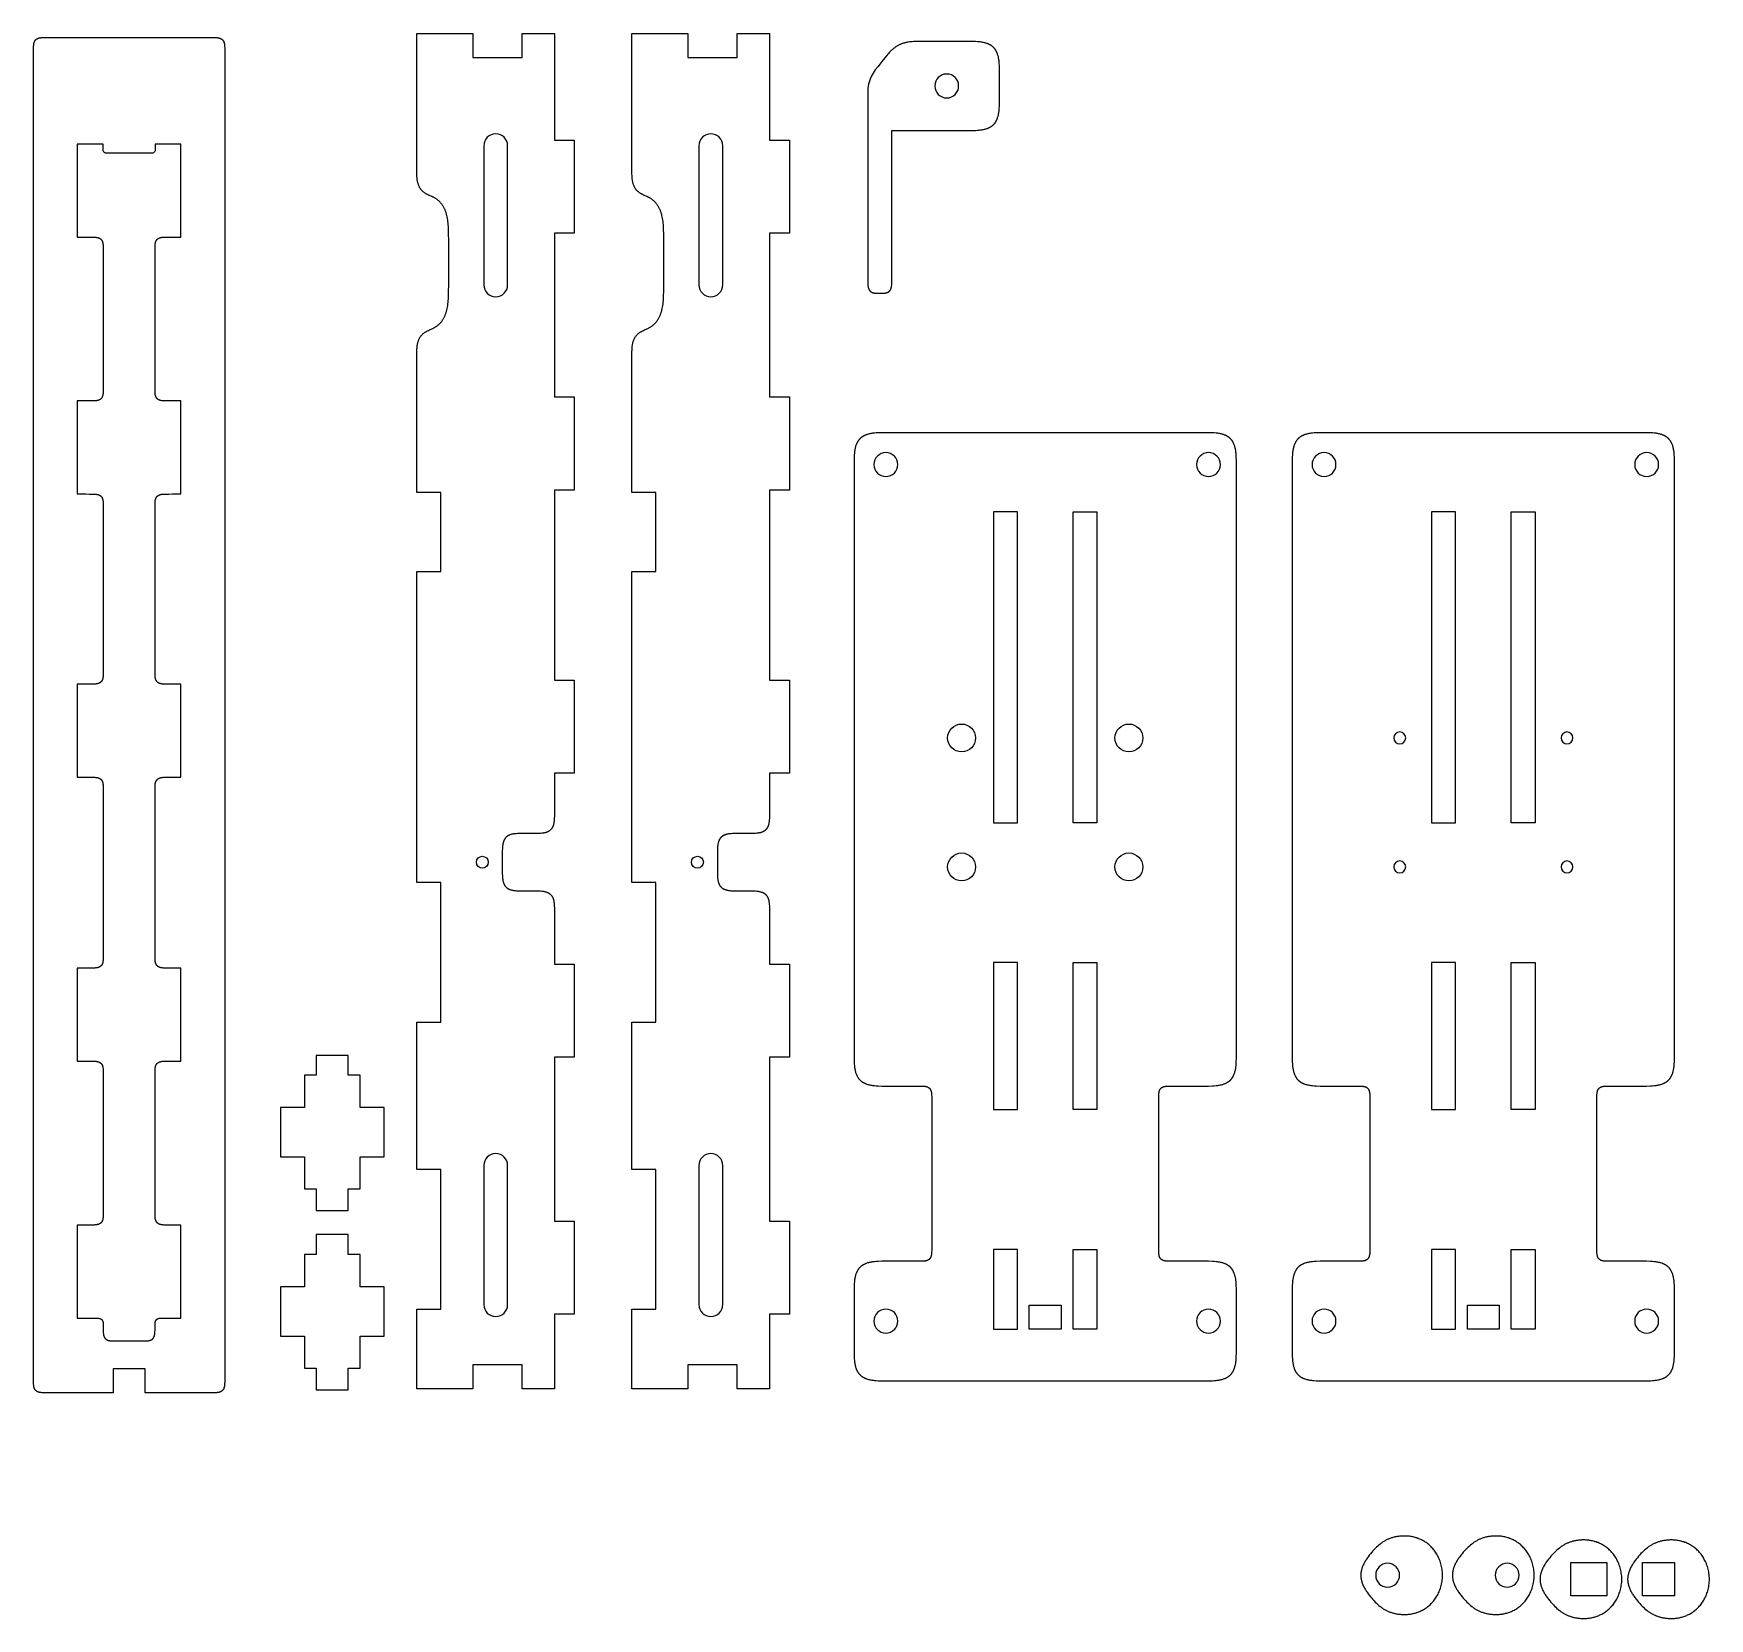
# Model space of a CAD drawing. Extents: x -848 to -427, y -230 to 168.
import ezdxf

# ---------------------------------------------------------------- set-up
doc = ezdxf.new("R2010")
doc.units = 0
doc.layers.add('DEFAULT', color=7, linetype='CONTINUOUS')

msp = doc.modelspace()

# ---------------------------------------------------------------- linework, layer by layer
at = {"layer": 'DEFAULT'}
for points in [[(-848, -170), (-848, 164.21), (-848, 164.59), (-847.99, 164.95), (-847.98, 165.13), (-847.96, 165.3), (-847.95, 165.39), (-847.94, 165.47), (-847.93, 165.55), (-847.92, 165.63), (-847.9, 165.71), (-847.89, 165.79), (-847.87, 165.86), (-847.85, 165.94), (-847.82, 166.01), (-847.8, 166.08), (-847.79, 166.11), (-847.77, 166.14), (-847.76, 166.18), (-847.74, 166.21), (-847.73, 166.24), (-847.71, 166.27), (-847.7, 166.3), (-847.68, 166.33), (-847.66, 166.36), (-847.64, 166.39), (-847.63, 166.42), (-847.61, 166.45), (-847.59, 166.47), (-847.57, 166.5), (-847.55, 166.53), (-847.53, 166.55), (-847.51, 166.58), (-847.48, 166.6), (-847.46, 166.63), (-847.44, 166.65), (-847.41, 166.68), (-847.39, 166.7), (-847.36, 166.72), (-847.34, 166.74), (-847.31, 166.76), (-847.29, 166.78), (-847.26, 166.8), (-847.23, 166.82), (-847.2, 166.84), (-847.18, 166.86), (-847.15, 166.88), (-847.12, 166.89), (-847.09, 166.91), (-847.06, 166.93), (-847.02, 166.94), (-846.99, 166.96), (-846.96, 166.97), (-846.93, 166.99), (-846.89, 167), (-846.86, 167.01), (-846.79, 167.04), (-846.72, 167.06), (-846.65, 167.08), (-846.57, 167.1), (-846.5, 167.12), (-846.42, 167.13), (-846.34, 167.15), (-846.26, 167.16), (-846.17, 167.17), (-846.09, 167.18), (-845.92, 167.19), (-845.74, 167.2), (-845.37, 167.21), (-845, 167.21), (-803, 167.21), (-802.63, 167.21), (-802.26, 167.2), (-802.08, 167.19), (-801.91, 167.18), (-801.83, 167.17), (-801.74, 167.16), (-801.66, 167.15), (-801.58, 167.13), (-801.5, 167.12), (-801.43, 167.1), (-801.35, 167.08), (-801.28, 167.06), (-801.21, 167.04), (-801.14, 167.01), (-801.11, 167), (-801.07, 166.99), (-801.04, 166.97), (-801.01, 166.96), (-800.98, 166.94), (-800.94, 166.93), (-800.91, 166.91), (-800.88, 166.89), (-800.85, 166.88), (-800.82, 166.86), (-800.8, 166.84), (-800.77, 166.82), (-800.74, 166.8), (-800.71, 166.78), (-800.69, 166.76), (-800.66, 166.74), (-800.64, 166.72), (-800.61, 166.7), (-800.59, 166.68), (-800.56, 166.65), (-800.54, 166.63), (-800.52, 166.6), (-800.49, 166.58), (-800.47, 166.55), (-800.45, 166.53), (-800.43, 166.5), (-800.41, 166.47), (-800.39, 166.45), (-800.37, 166.42), (-800.36, 166.39), (-800.34, 166.36), (-800.32, 166.33), (-800.3, 166.3), (-800.29, 166.27), (-800.27, 166.24), (-800.26, 166.21), (-800.24, 166.18), (-800.23, 166.14), (-800.21, 166.11), (-800.2, 166.08), (-800.18, 166.01), (-800.15, 165.94), (-800.13, 165.86), (-800.11, 165.79), (-800.1, 165.71), (-800.08, 165.63), (-800.07, 165.55), (-800.06, 165.47), (-800.05, 165.39), (-800.04, 165.3), (-800.02, 165.13), (-800.01, 164.95), (-800, 164.59), (-800, 164.21), (-800, -170), (-800, -170.37), (-800.01, -170.74), (-800.02, -170.92), (-800.04, -171.09), (-800.05, -171.17), (-800.06, -171.26), (-800.07, -171.34), (-800.08, -171.42), (-800.1, -171.5), (-800.11, -171.57), (-800.13, -171.65), (-800.15, -171.72), (-800.18, -171.79), (-800.2, -171.86), (-800.21, -171.89), (-800.23, -171.93), (-800.24, -171.96), (-800.26, -171.99), (-800.27, -172.02), (-800.29, -172.06), (-800.3, -172.09), (-800.32, -172.12), (-800.34, -172.15), (-800.36, -172.18), (-800.37, -172.2), (-800.39, -172.23), (-800.41, -172.26), (-800.43, -172.29), (-800.45, -172.31), (-800.47, -172.34), (-800.49, -172.36), (-800.52, -172.39), (-800.54, -172.41), (-800.56, -172.44), (-800.59, -172.46), (-800.61, -172.48), (-800.64, -172.51), (-800.66, -172.53), (-800.69, -172.55), (-800.71, -172.57), (-800.74, -172.59), (-800.77, -172.61), (-800.8, -172.63), (-800.82, -172.64), (-800.85, -172.66), (-800.88, -172.68), (-800.91, -172.7), (-800.94, -172.71), (-800.98, -172.73), (-801.01, -172.74), (-801.04, -172.76), (-801.07, -172.77), (-801.11, -172.79), (-801.14, -172.8), (-801.21, -172.82), (-801.28, -172.85), (-801.35, -172.87), (-801.43, -172.89), (-801.5, -172.9), (-801.58, -172.92), (-801.66, -172.93), (-801.74, -172.94), (-801.83, -172.95), (-801.91, -172.96), (-802.08, -172.98), (-802.26, -172.99), (-802.63, -173), (-803, -173), (-820, -173), (-820, -167), (-828, -167), (-828, -173), (-845, -173), (-845.37, -173), (-845.74, -172.99), (-845.92, -172.98), (-846.09, -172.96), (-846.17, -172.95), (-846.26, -172.94), (-846.34, -172.93), (-846.42, -172.92), (-846.5, -172.9), (-846.57, -172.89), (-846.65, -172.87), (-846.72, -172.85), (-846.79, -172.82), (-846.86, -172.8), (-846.89, -172.79), (-846.93, -172.77), (-846.96, -172.76), (-846.99, -172.74), (-847.02, -172.73), (-847.06, -172.71), (-847.09, -172.7), (-847.12, -172.68), (-847.15, -172.66), (-847.18, -172.64), (-847.2, -172.63), (-847.23, -172.61), (-847.26, -172.59), (-847.29, -172.57), (-847.31, -172.55), (-847.34, -172.53), (-847.36, -172.51), (-847.39, -172.48), (-847.41, -172.46), (-847.44, -172.44), (-847.46, -172.41), (-847.48, -172.39), (-847.51, -172.36), (-847.53, -172.34), (-847.55, -172.31), (-847.57, -172.29), (-847.59, -172.26), (-847.61, -172.23), (-847.63, -172.2), (-847.64, -172.18), (-847.66, -172.15), (-847.68, -172.12), (-847.7, -172.09), (-847.71, -172.06), (-847.73, -172.02), (-847.74, -171.99), (-847.76, -171.96), (-847.77, -171.93), (-847.79, -171.89), (-847.8, -171.86), (-847.82, -171.79), (-847.85, -171.72), (-847.87, -171.65), (-847.89, -171.57), (-847.9, -171.5), (-847.92, -171.42), (-847.93, -171.34), (-847.94, -171.26), (-847.95, -171.17), (-847.96, -171.09), (-847.98, -170.92), (-847.99, -170.74), (-848, -170.37)], [(-717.23, -27.62), (-717.24, -28.24), (-717.25, -28.85), (-717.27, -29.15), (-717.29, -29.43), (-717.31, -29.58), (-717.33, -29.71), (-717.35, -29.85), (-717.37, -29.98), (-717.4, -30.11), (-717.43, -30.24), (-717.46, -30.37), (-717.49, -30.49), (-717.53, -30.61), (-717.57, -30.72), (-717.59, -30.78), (-717.61, -30.83), (-717.64, -30.89), (-717.66, -30.94), (-717.69, -30.99), (-717.71, -31.05), (-717.74, -31.1), (-717.77, -31.15), (-717.8, -31.2), (-717.83, -31.25), (-717.86, -31.29), (-717.89, -31.34), (-717.92, -31.39), (-717.95, -31.43), (-717.99, -31.48), (-718.02, -31.52), (-718.06, -31.56), (-718.1, -31.6), (-718.13, -31.64), (-718.17, -31.68), (-718.21, -31.72), (-718.25, -31.76), (-718.29, -31.8), (-718.34, -31.83), (-718.38, -31.87), (-718.42, -31.9), (-718.47, -31.93), (-718.51, -31.97), (-718.56, -32), (-718.61, -32.03), (-718.66, -32.06), (-718.71, -32.09), (-718.76, -32.11), (-718.81, -32.14), (-718.86, -32.17), (-718.91, -32.19), (-718.97, -32.22), (-719.02, -32.24), (-719.08, -32.26), (-719.13, -32.28), (-719.25, -32.32), (-719.37, -32.36), (-719.49, -32.4), (-719.61, -32.43), (-719.74, -32.46), (-719.87, -32.48), (-720, -32.51), (-720.14, -32.53), (-720.28, -32.54), (-720.42, -32.56), (-720.71, -32.58), (-721, -32.6), (-721.61, -32.62), (-722.23, -32.62), (-725.3, -32.62), (-725.92, -32.62), (-726.53, -32.64), (-726.83, -32.65), (-727.11, -32.68), (-727.26, -32.69), (-727.39, -32.71), (-727.53, -32.73), (-727.66, -32.76), (-727.79, -32.78), (-727.92, -32.81), (-728.05, -32.84), (-728.17, -32.88), (-728.29, -32.91), (-728.4, -32.96), (-728.46, -32.98), (-728.51, -33), (-728.57, -33.02), (-728.62, -33.05), (-728.67, -33.07), (-728.73, -33.1), (-728.78, -33.13), (-728.83, -33.15), (-728.88, -33.18), (-728.93, -33.21), (-728.97, -33.24), (-729.02, -33.27), (-729.07, -33.31), (-729.11, -33.34), (-729.16, -33.37), (-729.2, -33.41), (-729.24, -33.44), (-729.28, -33.48), (-729.32, -33.52), (-729.36, -33.56), (-729.4, -33.6), (-729.44, -33.64), (-729.47, -33.68), (-729.51, -33.72), (-729.55, -33.76), (-729.58, -33.81), (-729.61, -33.85), (-729.65, -33.9), (-729.68, -33.95), (-729.71, -33.99), (-729.74, -34.04), (-729.77, -34.09), (-729.79, -34.14), (-729.82, -34.19), (-729.85, -34.25), (-729.87, -34.3), (-729.9, -34.35), (-729.92, -34.41), (-729.94, -34.46), (-729.96, -34.52), (-730, -34.63), (-730.04, -34.75), (-730.08, -34.87), (-730.11, -35), (-730.14, -35.13), (-730.16, -35.26), (-730.19, -35.39), (-730.21, -35.53), (-730.22, -35.66), (-730.24, -35.8), (-730.26, -36.09), (-730.28, -36.39), (-730.3, -37), (-730.3, -37.62), (-730.3, -42), (-730.3, -42.62), (-730.28, -43.23), (-730.26, -43.53), (-730.24, -43.82), (-730.22, -43.96), (-730.21, -44.09), (-730.19, -44.23), (-730.16, -44.36), (-730.14, -44.49), (-730.11, -44.62), (-730.08, -44.75), (-730.04, -44.87), (-730, -44.99), (-729.96, -45.1), (-729.94, -45.16), (-729.92, -45.21), (-729.9, -45.27), (-729.87, -45.32), (-729.85, -45.37), (-729.82, -45.43), (-729.79, -45.48), (-729.77, -45.53), (-729.74, -45.58), (-729.71, -45.63), (-729.68, -45.67), (-729.65, -45.72), (-729.61, -45.77), (-729.58, -45.81), (-729.55, -45.86), (-729.51, -45.9), (-729.47, -45.94), (-729.44, -45.98), (-729.4, -46.02), (-729.36, -46.06), (-729.32, -46.1), (-729.28, -46.14), (-729.24, -46.18), (-729.2, -46.21), (-729.16, -46.25), (-729.11, -46.28), (-729.07, -46.31), (-729.02, -46.35), (-728.97, -46.38), (-728.93, -46.41), (-728.88, -46.44), (-728.83, -46.47), (-728.78, -46.49), (-728.73, -46.52), (-728.67, -46.55), (-728.62, -46.57), (-728.57, -46.6), (-728.51, -46.62), (-728.46, -46.64), (-728.4, -46.66), (-728.29, -46.7), (-728.17, -46.74), (-728.05, -46.78), (-727.92, -46.81), (-727.79, -46.84), (-727.66, -46.86), (-727.53, -46.89), (-727.39, -46.91), (-727.26, -46.92), (-727.11, -46.94), (-726.83, -46.96), (-726.53, -46.98), (-725.92, -47), (-725.3, -47), (-722.23, -47), (-721.61, -47), (-721, -47.02), (-720.71, -47.04), (-720.42, -47.06), (-720.28, -47.08), (-720.14, -47.09), (-720, -47.11), (-719.87, -47.14), (-719.74, -47.16), (-719.61, -47.19), (-719.49, -47.22), (-719.37, -47.26), (-719.25, -47.3), (-719.13, -47.34), (-719.08, -47.36), (-719.02, -47.38), (-718.97, -47.4), (-718.91, -47.43), (-718.86, -47.45), (-718.81, -47.48), (-718.76, -47.51), (-718.71, -47.53), (-718.66, -47.56), (-718.61, -47.59), (-718.56, -47.62), (-718.51, -47.65), (-718.47, -47.69), (-718.42, -47.72), (-718.38, -47.75), (-718.34, -47.79), (-718.29, -47.82), (-718.25, -47.86), (-718.21, -47.9), (-718.17, -47.94), (-718.13, -47.98), (-718.1, -48.02), (-718.06, -48.06), (-718.02, -48.1), (-717.99, -48.14), (-717.95, -48.19), (-717.92, -48.23), (-717.89, -48.28), (-717.86, -48.33), (-717.83, -48.37), (-717.8, -48.42), (-717.77, -48.47), (-717.74, -48.52), (-717.71, -48.57), (-717.69, -48.63), (-717.66, -48.68), (-717.64, -48.73), (-717.61, -48.79), (-717.59, -48.84), (-717.57, -48.9), (-717.53, -49.01), (-717.49, -49.13), (-717.46, -49.25), (-717.43, -49.38), (-717.4, -49.51), (-717.37, -49.64), (-717.35, -49.77), (-717.33, -49.91), (-717.31, -50.04), (-717.29, -50.18), (-717.27, -50.47), (-717.25, -50.77), (-717.24, -51.38), (-717.23, -52), (-717.23, -65.4), (-712.23, -65.4), (-712.23, -88.75), (-717.23, -88.75), (-717.23, -129.9), (-712.23, -129.9), (-712.23, -153.25), (-717.23, -153.25), (-717.23, -172), (-725.31, -172), (-725.31, -166), (-737.69, -166), (-737.69, -172), (-751.77, -172), (-751.77, -152), (-745.77, -152), (-745.77, -116.93), (-751.77, -116.93), (-751.77, -80), (-745.77, -80), (-745.77, -44.93), (-751.77, -44.93), (-751.77, 33.15), (-745.77, 33.15), (-745.77, 53), (-751.77, 53), (-751.77, 87.24), (-751.75, 88.45), (-751.74, 88.75), (-751.73, 89.05), (-751.71, 89.35), (-751.68, 89.65), (-751.64, 89.94), (-751.62, 90.08), (-751.59, 90.22), (-751.56, 90.36), (-751.53, 90.5), (-751.5, 90.64), (-751.46, 90.78), (-751.43, 90.91), (-751.38, 91.04), (-751.34, 91.17), (-751.29, 91.3), (-751.24, 91.42), (-751.18, 91.55), (-751.12, 91.67), (-751.06, 91.79), (-751, 91.9), (-750.93, 92.01), (-750.85, 92.12), (-750.78, 92.23), (-750.74, 92.28), (-750.7, 92.34), (-750.66, 92.39), (-750.61, 92.44), (-750.57, 92.49), (-750.53, 92.53), (-750.44, 92.63), (-750.34, 92.72), (-750.25, 92.81), (-750.14, 92.9), (-750.04, 92.98), (-749.93, 93.07), (-749.82, 93.14), (-749.71, 93.22), (-749.59, 93.29), (-749.47, 93.37), (-749.35, 93.44), (-749.22, 93.5), (-749.1, 93.57), (-748.84, 93.7), (-748.57, 93.82), (-748.03, 94.07), (-747.75, 94.19), (-747.62, 94.26), (-747.48, 94.33), (-747.33, 94.41), (-747.19, 94.49), (-747.05, 94.58), (-746.91, 94.67), (-746.78, 94.76), (-746.64, 94.85), (-746.52, 94.95), (-746.39, 95.05), (-746.27, 95.16), (-746.15, 95.27), (-746.03, 95.38), (-745.92, 95.49), (-745.81, 95.61), (-745.71, 95.73), (-745.6, 95.86), (-745.5, 95.98), (-745.41, 96.11), (-745.31, 96.25), (-745.22, 96.39), (-745.14, 96.53), (-745.05, 96.67), (-744.97, 96.82), (-744.9, 96.97), (-744.82, 97.12), (-744.75, 97.27), (-744.68, 97.43), (-744.62, 97.59), (-744.55, 97.76), (-744.49, 97.93), (-744.44, 98.1), (-744.38, 98.27), (-744.33, 98.44), (-744.28, 98.62), (-744.24, 98.8), (-744.15, 99.17), (-744.08, 99.56), (-744.01, 99.95), (-743.96, 100.34), (-743.91, 100.75), (-743.87, 101.17), (-743.84, 101.59), (-743.8, 102.45), (-743.78, 103.34), (-743.77, 105.15), (-743.77, 116.21), (-743.78, 118.02), (-743.8, 118.91), (-743.84, 119.77), (-743.87, 120.19), (-743.91, 120.61), (-743.96, 121.02), (-744.01, 121.42), (-744.08, 121.81), (-744.15, 122.19), (-744.24, 122.56), (-744.28, 122.74), (-744.33, 122.92), (-744.38, 123.09), (-744.44, 123.26), (-744.49, 123.44), (-744.55, 123.6), (-744.62, 123.77), (-744.68, 123.93), (-744.75, 124.09), (-744.82, 124.24), (-744.9, 124.4), (-744.97, 124.55), (-745.05, 124.69), (-745.14, 124.83), (-745.22, 124.98), (-745.31, 125.11), (-745.41, 125.25), (-745.5, 125.38), (-745.6, 125.5), (-745.71, 125.63), (-745.81, 125.75), (-745.92, 125.87), (-746.03, 125.98), (-746.15, 126.09), (-746.27, 126.2), (-746.39, 126.31), (-746.52, 126.41), (-746.64, 126.51), (-746.78, 126.6), (-746.91, 126.69), (-747.05, 126.78), (-747.19, 126.87), (-747.33, 126.95), (-747.48, 127.03), (-747.62, 127.1), (-747.75, 127.17), (-748.03, 127.29), (-748.57, 127.54), (-748.84, 127.66), (-749.1, 127.79), (-749.22, 127.86), (-749.35, 127.92), (-749.47, 127.99), (-749.59, 128.07), (-749.71, 128.14), (-749.82, 128.22), (-749.93, 128.3), (-750.04, 128.38), (-750.14, 128.46), (-750.25, 128.55), (-750.34, 128.64), (-750.44, 128.73), (-750.53, 128.83), (-750.57, 128.87), (-750.61, 128.92), (-750.66, 128.97), (-750.7, 129.03), (-750.74, 129.08), (-750.78, 129.13), (-750.85, 129.24), (-750.93, 129.35), (-751, 129.46), (-751.06, 129.57), (-751.12, 129.69), (-751.18, 129.81), (-751.24, 129.94), (-751.29, 130.06), (-751.34, 130.19), (-751.38, 130.32), (-751.43, 130.45), (-751.46, 130.59), (-751.5, 130.72), (-751.53, 130.86), (-751.56, 131), (-751.59, 131.14), (-751.62, 131.28), (-751.64, 131.42), (-751.68, 131.72), (-751.71, 132.01), (-751.73, 132.31), (-751.74, 132.61), (-751.75, 132.91), (-751.77, 134.12), (-751.77, 168.21), (-737.69, 168.21), (-737.69, 162.21), (-725.31, 162.21), (-725.31, 168.21), (-717.23, 168.21), (-717.23, 141.46), (-712.23, 141.46), (-712.23, 118.11), (-717.23, 118.11), (-717.23, 76.97), (-712.23, 76.97), (-712.23, 53.61), (-717.23, 53.61), (-717.23, 5.87), (-712.23, 5.87), (-712.23, -17.48), (-717.23, -17.48)], [(-663.23, -27.62), (-663.24, -28.24), (-663.25, -28.85), (-663.27, -29.15), (-663.29, -29.43), (-663.31, -29.58), (-663.33, -29.71), (-663.35, -29.85), (-663.37, -29.98), (-663.4, -30.11), (-663.43, -30.24), (-663.46, -30.37), (-663.49, -30.49), (-663.53, -30.61), (-663.57, -30.72), (-663.59, -30.78), (-663.61, -30.83), (-663.64, -30.89), (-663.66, -30.94), (-663.69, -30.99), (-663.71, -31.05), (-663.74, -31.1), (-663.77, -31.15), (-663.8, -31.2), (-663.83, -31.25), (-663.86, -31.29), (-663.89, -31.34), (-663.92, -31.39), (-663.95, -31.43), (-663.99, -31.48), (-664.02, -31.52), (-664.06, -31.56), (-664.1, -31.6), (-664.13, -31.64), (-664.17, -31.68), (-664.21, -31.72), (-664.25, -31.76), (-664.29, -31.8), (-664.34, -31.83), (-664.38, -31.87), (-664.42, -31.9), (-664.47, -31.93), (-664.51, -31.97), (-664.56, -32), (-664.61, -32.03), (-664.66, -32.06), (-664.71, -32.09), (-664.76, -32.11), (-664.81, -32.14), (-664.86, -32.17), (-664.91, -32.19), (-664.97, -32.22), (-665.02, -32.24), (-665.08, -32.26), (-665.13, -32.28), (-665.25, -32.32), (-665.37, -32.36), (-665.49, -32.4), (-665.61, -32.43), (-665.74, -32.46), (-665.87, -32.48), (-666, -32.51), (-666.14, -32.53), (-666.28, -32.54), (-666.42, -32.56), (-666.71, -32.58), (-667, -32.6), (-667.61, -32.62), (-668.23, -32.62), (-671.3, -32.62), (-671.92, -32.62), (-672.53, -32.64), (-672.83, -32.65), (-673.11, -32.68), (-673.26, -32.69), (-673.39, -32.71), (-673.53, -32.73), (-673.66, -32.76), (-673.79, -32.78), (-673.92, -32.81), (-674.05, -32.84), (-674.17, -32.88), (-674.29, -32.91), (-674.4, -32.96), (-674.46, -32.98), (-674.51, -33), (-674.57, -33.02), (-674.62, -33.05), (-674.67, -33.07), (-674.73, -33.1), (-674.78, -33.13), (-674.83, -33.15), (-674.88, -33.18), (-674.93, -33.21), (-674.97, -33.24), (-675.02, -33.27), (-675.07, -33.31), (-675.11, -33.34), (-675.16, -33.37), (-675.2, -33.41), (-675.24, -33.44), (-675.28, -33.48), (-675.32, -33.52), (-675.36, -33.56), (-675.4, -33.6), (-675.44, -33.64), (-675.47, -33.68), (-675.51, -33.72), (-675.55, -33.76), (-675.58, -33.81), (-675.61, -33.85), (-675.65, -33.9), (-675.68, -33.95), (-675.71, -33.99), (-675.74, -34.04), (-675.77, -34.09), (-675.79, -34.14), (-675.82, -34.19), (-675.85, -34.25), (-675.87, -34.3), (-675.9, -34.35), (-675.92, -34.41), (-675.94, -34.46), (-675.96, -34.52), (-676, -34.63), (-676.04, -34.75), (-676.08, -34.87), (-676.11, -35), (-676.14, -35.13), (-676.16, -35.26), (-676.19, -35.39), (-676.21, -35.53), (-676.22, -35.66), (-676.24, -35.8), (-676.26, -36.09), (-676.28, -36.39), (-676.3, -37), (-676.3, -37.62), (-676.3, -42), (-676.3, -42.62), (-676.28, -43.23), (-676.26, -43.53), (-676.24, -43.82), (-676.22, -43.96), (-676.21, -44.09), (-676.19, -44.23), (-676.16, -44.36), (-676.14, -44.49), (-676.11, -44.62), (-676.08, -44.75), (-676.04, -44.87), (-676, -44.99), (-675.96, -45.1), (-675.94, -45.16), (-675.92, -45.21), (-675.9, -45.27), (-675.87, -45.32), (-675.85, -45.37), (-675.82, -45.43), (-675.79, -45.48), (-675.77, -45.53), (-675.74, -45.58), (-675.71, -45.63), (-675.68, -45.67), (-675.65, -45.72), (-675.61, -45.77), (-675.58, -45.81), (-675.55, -45.86), (-675.51, -45.9), (-675.47, -45.94), (-675.44, -45.98), (-675.4, -46.02), (-675.36, -46.06), (-675.32, -46.1), (-675.28, -46.14), (-675.24, -46.18), (-675.2, -46.21), (-675.16, -46.25), (-675.11, -46.28), (-675.07, -46.31), (-675.02, -46.35), (-674.97, -46.38), (-674.93, -46.41), (-674.88, -46.44), (-674.83, -46.47), (-674.78, -46.49), (-674.73, -46.52), (-674.67, -46.55), (-674.62, -46.57), (-674.57, -46.6), (-674.51, -46.62), (-674.46, -46.64), (-674.4, -46.66), (-674.29, -46.7), (-674.17, -46.74), (-674.05, -46.78), (-673.92, -46.81), (-673.79, -46.84), (-673.66, -46.86), (-673.53, -46.89), (-673.39, -46.91), (-673.26, -46.92), (-673.11, -46.94), (-672.83, -46.96), (-672.53, -46.98), (-671.92, -47), (-671.3, -47), (-668.23, -47), (-667.61, -47), (-667, -47.02), (-666.71, -47.04), (-666.42, -47.06), (-666.28, -47.08), (-666.14, -47.09), (-666, -47.11), (-665.87, -47.14), (-665.74, -47.16), (-665.61, -47.19), (-665.49, -47.22), (-665.37, -47.26), (-665.25, -47.3), (-665.13, -47.34), (-665.08, -47.36), (-665.02, -47.38), (-664.97, -47.4), (-664.91, -47.43), (-664.86, -47.45), (-664.81, -47.48), (-664.76, -47.51), (-664.71, -47.53), (-664.66, -47.56), (-664.61, -47.59), (-664.56, -47.62), (-664.51, -47.65), (-664.47, -47.69), (-664.42, -47.72), (-664.38, -47.75), (-664.34, -47.79), (-664.29, -47.82), (-664.25, -47.86), (-664.21, -47.9), (-664.17, -47.94), (-664.13, -47.98), (-664.1, -48.02), (-664.06, -48.06), (-664.02, -48.1), (-663.99, -48.14), (-663.95, -48.19), (-663.92, -48.23), (-663.89, -48.28), (-663.86, -48.33), (-663.83, -48.37), (-663.8, -48.42), (-663.77, -48.47), (-663.74, -48.52), (-663.71, -48.57), (-663.69, -48.63), (-663.66, -48.68), (-663.64, -48.73), (-663.61, -48.79), (-663.59, -48.84), (-663.57, -48.9), (-663.53, -49.01), (-663.49, -49.13), (-663.46, -49.25), (-663.43, -49.38), (-663.4, -49.51), (-663.37, -49.64), (-663.35, -49.77), (-663.33, -49.91), (-663.31, -50.04), (-663.29, -50.18), (-663.27, -50.47), (-663.25, -50.77), (-663.24, -51.38), (-663.23, -52), (-663.23, -65.4), (-658.23, -65.4), (-658.23, -88.75), (-663.23, -88.75), (-663.23, -129.9), (-658.23, -129.9), (-658.23, -153.25), (-663.23, -153.25), (-663.23, -172), (-671.31, -172), (-671.31, -166), (-683.69, -166), (-683.69, -172), (-697.77, -172), (-697.77, -152), (-691.77, -152), (-691.77, -116.93), (-697.77, -116.93), (-697.77, -80), (-691.77, -80), (-691.77, -44.93), (-697.77, -44.93), (-697.77, 33.15), (-691.77, 33.15), (-691.77, 53), (-697.77, 53), (-697.77, 87.24), (-697.75, 88.45), (-697.74, 88.75), (-697.73, 89.05), (-697.71, 89.35), (-697.68, 89.65), (-697.64, 89.94), (-697.62, 90.08), (-697.59, 90.22), (-697.56, 90.36), (-697.53, 90.5), (-697.5, 90.64), (-697.46, 90.78), (-697.43, 90.91), (-697.38, 91.04), (-697.34, 91.17), (-697.29, 91.3), (-697.24, 91.42), (-697.18, 91.55), (-697.12, 91.67), (-697.06, 91.79), (-697, 91.9), (-696.93, 92.01), (-696.85, 92.12), (-696.78, 92.23), (-696.74, 92.28), (-696.7, 92.34), (-696.66, 92.39), (-696.61, 92.44), (-696.57, 92.49), (-696.53, 92.53), (-696.44, 92.63), (-696.34, 92.72), (-696.25, 92.81), (-696.14, 92.9), (-696.04, 92.98), (-695.93, 93.07), (-695.82, 93.14), (-695.71, 93.22), (-695.59, 93.29), (-695.47, 93.37), (-695.35, 93.44), (-695.22, 93.5), (-695.1, 93.57), (-694.84, 93.7), (-694.57, 93.82), (-694.03, 94.07), (-693.75, 94.19), (-693.62, 94.26), (-693.48, 94.33), (-693.33, 94.41), (-693.19, 94.49), (-693.05, 94.58), (-692.91, 94.67), (-692.78, 94.76), (-692.64, 94.85), (-692.52, 94.95), (-692.39, 95.05), (-692.27, 95.16), (-692.15, 95.27), (-692.03, 95.38), (-691.92, 95.49), (-691.81, 95.61), (-691.71, 95.73), (-691.6, 95.86), (-691.5, 95.98), (-691.41, 96.11), (-691.31, 96.25), (-691.22, 96.39), (-691.14, 96.53), (-691.05, 96.67), (-690.97, 96.82), (-690.9, 96.97), (-690.82, 97.12), (-690.75, 97.27), (-690.68, 97.43), (-690.62, 97.59), (-690.55, 97.76), (-690.49, 97.93), (-690.44, 98.1), (-690.38, 98.27), (-690.33, 98.44), (-690.28, 98.62), (-690.24, 98.8), (-690.15, 99.17), (-690.08, 99.56), (-690.01, 99.95), (-689.96, 100.34), (-689.91, 100.75), (-689.87, 101.17), (-689.84, 101.59), (-689.8, 102.45), (-689.78, 103.34), (-689.77, 105.15), (-689.77, 116.21), (-689.78, 118.02), (-689.8, 118.91), (-689.84, 119.77), (-689.87, 120.19), (-689.91, 120.61), (-689.96, 121.02), (-690.01, 121.42), (-690.08, 121.81), (-690.15, 122.19), (-690.24, 122.56), (-690.28, 122.74), (-690.33, 122.92), (-690.38, 123.09), (-690.44, 123.26), (-690.49, 123.44), (-690.55, 123.6), (-690.62, 123.77), (-690.68, 123.93), (-690.75, 124.09), (-690.82, 124.24), (-690.9, 124.4), (-690.97, 124.55), (-691.05, 124.69), (-691.14, 124.83), (-691.22, 124.98), (-691.31, 125.11), (-691.41, 125.25), (-691.5, 125.38), (-691.6, 125.5), (-691.71, 125.63), (-691.81, 125.75), (-691.92, 125.87), (-692.03, 125.98), (-692.15, 126.09), (-692.27, 126.2), (-692.39, 126.31), (-692.52, 126.41), (-692.64, 126.51), (-692.78, 126.6), (-692.91, 126.69), (-693.05, 126.78), (-693.19, 126.87), (-693.33, 126.95), (-693.48, 127.03), (-693.62, 127.1), (-693.75, 127.17), (-694.03, 127.29), (-694.57, 127.54), (-694.84, 127.66), (-695.1, 127.79), (-695.22, 127.86), (-695.35, 127.92), (-695.47, 127.99), (-695.59, 128.07), (-695.71, 128.14), (-695.82, 128.22), (-695.93, 128.3), (-696.04, 128.38), (-696.14, 128.46), (-696.25, 128.55), (-696.34, 128.64), (-696.44, 128.73), (-696.53, 128.83), (-696.57, 128.87), (-696.61, 128.92), (-696.66, 128.97), (-696.7, 129.03), (-696.74, 129.08), (-696.78, 129.13), (-696.85, 129.24), (-696.93, 129.35), (-697, 129.46), (-697.06, 129.57), (-697.12, 129.69), (-697.18, 129.81), (-697.24, 129.94), (-697.29, 130.06), (-697.34, 130.19), (-697.38, 130.32), (-697.43, 130.45), (-697.46, 130.59), (-697.5, 130.72), (-697.53, 130.86), (-697.56, 131), (-697.59, 131.14), (-697.62, 131.28), (-697.64, 131.42), (-697.68, 131.72), (-697.71, 132.01), (-697.73, 132.31), (-697.74, 132.61), (-697.75, 132.91), (-697.77, 134.12), (-697.77, 168.21), (-683.69, 168.21), (-683.69, 162.21), (-671.31, 162.21), (-671.31, 168.21), (-663.23, 168.21), (-663.23, 141.46), (-658.23, 141.46), (-658.23, 118.11), (-663.23, 118.11), (-663.23, 76.97), (-658.23, 76.97), (-658.23, 53.61), (-663.23, 53.61), (-663.23, 5.87), (-658.23, 5.87), (-658.23, -17.48), (-663.23, -17.48)], [(-634, -170), (-554, -170), (-553, -170), (-552.03, -169.97), (-551.56, -169.94), (-551.1, -169.9), (-550.87, -169.88), (-550.65, -169.85), (-550.43, -169.82), (-550.22, -169.78), (-550.01, -169.74), (-549.81, -169.69), (-549.61, -169.64), (-549.41, -169.59), (-549.22, -169.53), (-549.04, -169.46), (-548.95, -169.43), (-548.86, -169.39), (-548.77, -169.35), (-548.69, -169.31), (-548.6, -169.27), (-548.52, -169.23), (-548.44, -169.19), (-548.35, -169.15), (-548.28, -169.1), (-548.2, -169.05), (-548.12, -169), (-548.05, -168.95), (-547.97, -168.9), (-547.9, -168.85), (-547.83, -168.79), (-547.76, -168.74), (-547.69, -168.68), (-547.63, -168.62), (-547.56, -168.56), (-547.5, -168.5), (-547.44, -168.44), (-547.38, -168.37), (-547.32, -168.31), (-547.26, -168.24), (-547.21, -168.17), (-547.15, -168.1), (-547.1, -168.03), (-547.05, -167.95), (-547, -167.88), (-546.95, -167.8), (-546.9, -167.72), (-546.85, -167.65), (-546.81, -167.56), (-546.77, -167.48), (-546.73, -167.4), (-546.69, -167.31), (-546.65, -167.23), (-546.61, -167.14), (-546.57, -167.05), (-546.54, -166.96), (-546.47, -166.78), (-546.41, -166.59), (-546.36, -166.39), (-546.31, -166.19), (-546.26, -165.99), (-546.22, -165.78), (-546.18, -165.57), (-546.15, -165.35), (-546.12, -165.13), (-546.1, -164.9), (-546.06, -164.44), (-546.03, -163.97), (-546, -163), (-546, -162), (-546, -148), (-546, -147), (-546.03, -146.03), (-546.06, -145.56), (-546.1, -145.1), (-546.12, -144.87), (-546.15, -144.65), (-546.18, -144.43), (-546.22, -144.22), (-546.26, -144.01), (-546.31, -143.81), (-546.36, -143.61), (-546.41, -143.41), (-546.47, -143.22), (-546.54, -143.04), (-546.57, -142.95), (-546.61, -142.86), (-546.65, -142.77), (-546.69, -142.69), (-546.73, -142.6), (-546.77, -142.52), (-546.81, -142.44), (-546.85, -142.35), (-546.9, -142.28), (-546.95, -142.2), (-547, -142.12), (-547.05, -142.05), (-547.1, -141.97), (-547.15, -141.9), (-547.21, -141.83), (-547.26, -141.76), (-547.32, -141.69), (-547.38, -141.63), (-547.44, -141.56), (-547.5, -141.5), (-547.56, -141.44), (-547.63, -141.38), (-547.69, -141.32), (-547.76, -141.26), (-547.83, -141.21), (-547.9, -141.15), (-547.97, -141.1), (-548.05, -141.05), (-548.12, -141), (-548.2, -140.95), (-548.28, -140.9), (-548.35, -140.85), (-548.44, -140.81), (-548.52, -140.77), (-548.6, -140.73), (-548.69, -140.69), (-548.77, -140.65), (-548.86, -140.61), (-548.95, -140.57), (-549.04, -140.54), (-549.22, -140.47), (-549.41, -140.41), (-549.61, -140.36), (-549.81, -140.31), (-550.01, -140.26), (-550.22, -140.22), (-550.43, -140.18), (-550.65, -140.15), (-550.87, -140.12), (-551.1, -140.1), (-551.56, -140.06), (-552.03, -140.03), (-553, -140), (-554, -140), (-562.5, -140), (-562.87, -140), (-563.24, -139.99), (-563.42, -139.98), (-563.59, -139.96), (-563.67, -139.95), (-563.76, -139.94), (-563.84, -139.93), (-563.92, -139.92), (-564, -139.9), (-564.07, -139.89), (-564.15, -139.87), (-564.22, -139.85), (-564.29, -139.82), (-564.36, -139.8), (-564.39, -139.79), (-564.43, -139.77), (-564.46, -139.76), (-564.49, -139.74), (-564.52, -139.73), (-564.56, -139.71), (-564.59, -139.7), (-564.62, -139.68), (-564.65, -139.66), (-564.68, -139.64), (-564.7, -139.63), (-564.73, -139.61), (-564.76, -139.59), (-564.79, -139.57), (-564.81, -139.55), (-564.84, -139.53), (-564.86, -139.51), (-564.89, -139.48), (-564.91, -139.46), (-564.94, -139.44), (-564.96, -139.41), (-564.98, -139.39), (-565.01, -139.36), (-565.03, -139.34), (-565.05, -139.31), (-565.07, -139.29), (-565.09, -139.26), (-565.11, -139.23), (-565.13, -139.2), (-565.14, -139.18), (-565.16, -139.15), (-565.18, -139.12), (-565.2, -139.09), (-565.21, -139.06), (-565.23, -139.02), (-565.24, -138.99), (-565.26, -138.96), (-565.27, -138.93), (-565.29, -138.89), (-565.3, -138.86), (-565.32, -138.79), (-565.35, -138.72), (-565.37, -138.65), (-565.39, -138.57), (-565.4, -138.5), (-565.42, -138.42), (-565.43, -138.34), (-565.44, -138.26), (-565.45, -138.17), (-565.46, -138.09), (-565.48, -137.92), (-565.49, -137.74), (-565.5, -137.37), (-565.5, -137), (-565.5, -99), (-565.5, -98.63), (-565.49, -98.26), (-565.48, -98.08), (-565.46, -97.91), (-565.45, -97.83), (-565.44, -97.74), (-565.43, -97.66), (-565.42, -97.58), (-565.4, -97.5), (-565.39, -97.43), (-565.37, -97.35), (-565.35, -97.28), (-565.32, -97.21), (-565.3, -97.14), (-565.29, -97.11), (-565.27, -97.07), (-565.26, -97.04), (-565.24, -97.01), (-565.23, -96.98), (-565.21, -96.94), (-565.2, -96.91), (-565.18, -96.88), (-565.16, -96.85), (-565.14, -96.82), (-565.13, -96.8), (-565.11, -96.77), (-565.09, -96.74), (-565.07, -96.71), (-565.05, -96.69), (-565.03, -96.66), (-565.01, -96.64), (-564.98, -96.61), (-564.96, -96.59), (-564.94, -96.56), (-564.91, -96.54), (-564.89, -96.52), (-564.86, -96.49), (-564.84, -96.47), (-564.81, -96.45), (-564.79, -96.43), (-564.76, -96.41), (-564.73, -96.39), (-564.7, -96.37), (-564.68, -96.36), (-564.65, -96.34), (-564.62, -96.32), (-564.59, -96.3), (-564.56, -96.29), (-564.52, -96.27), (-564.49, -96.26), (-564.46, -96.24), (-564.43, -96.23), (-564.39, -96.21), (-564.36, -96.2), (-564.29, -96.18), (-564.22, -96.15), (-564.15, -96.13), (-564.07, -96.11), (-564, -96.1), (-563.92, -96.08), (-563.84, -96.07), (-563.76, -96.06), (-563.67, -96.05), (-563.59, -96.04), (-563.42, -96.02), (-563.24, -96.01), (-562.87, -96), (-562.5, -96), (-554, -96), (-553, -96), (-552.03, -95.97), (-551.56, -95.94), (-551.1, -95.9), (-550.87, -95.88), (-550.65, -95.85), (-550.43, -95.82), (-550.22, -95.78), (-550.01, -95.74), (-549.81, -95.69), (-549.61, -95.64), (-549.41, -95.59), (-549.22, -95.53), (-549.04, -95.46), (-548.95, -95.43), (-548.86, -95.39), (-548.77, -95.35), (-548.69, -95.31), (-548.6, -95.27), (-548.52, -95.23), (-548.44, -95.19), (-548.35, -95.15), (-548.28, -95.1), (-548.2, -95.05), (-548.12, -95), (-548.05, -94.95), (-547.97, -94.9), (-547.9, -94.85), (-547.83, -94.79), (-547.76, -94.74), (-547.69, -94.68), (-547.63, -94.62), (-547.56, -94.56), (-547.5, -94.5), (-547.44, -94.44), (-547.38, -94.37), (-547.32, -94.31), (-547.26, -94.24), (-547.21, -94.17), (-547.15, -94.1), (-547.1, -94.03), (-547.05, -93.95), (-547, -93.88), (-546.95, -93.8), (-546.9, -93.72), (-546.85, -93.65), (-546.81, -93.56), (-546.77, -93.48), (-546.73, -93.4), (-546.69, -93.31), (-546.65, -93.23), (-546.61, -93.14), (-546.57, -93.05), (-546.54, -92.96), (-546.47, -92.78), (-546.41, -92.59), (-546.36, -92.39), (-546.31, -92.19), (-546.26, -91.99), (-546.22, -91.78), (-546.18, -91.57), (-546.15, -91.35), (-546.12, -91.13), (-546.1, -90.9), (-546.06, -90.44), (-546.03, -89.97), (-546, -89), (-546, -88), (-546, 60), (-546, 61), (-546.03, 61.97), (-546.06, 62.44), (-546.1, 62.9), (-546.12, 63.13), (-546.15, 63.35), (-546.18, 63.57), (-546.22, 63.78), (-546.26, 63.99), (-546.31, 64.19), (-546.36, 64.39), (-546.41, 64.59), (-546.47, 64.78), (-546.54, 64.96), (-546.57, 65.05), (-546.61, 65.14), (-546.65, 65.23), (-546.69, 65.31), (-546.73, 65.4), (-546.77, 65.48), (-546.81, 65.56), (-546.85, 65.65), (-546.9, 65.72), (-546.95, 65.8), (-547, 65.88), (-547.05, 65.95), (-547.1, 66.03), (-547.15, 66.1), (-547.21, 66.17), (-547.26, 66.24), (-547.32, 66.31), (-547.38, 66.37), (-547.44, 66.44), (-547.5, 66.5), (-547.56, 66.56), (-547.63, 66.62), (-547.69, 66.68), (-547.76, 66.74), (-547.83, 66.79), (-547.9, 66.85), (-547.97, 66.9), (-548.05, 66.95), (-548.12, 67), (-548.2, 67.05), (-548.28, 67.1), (-548.35, 67.15), (-548.44, 67.19), (-548.52, 67.23), (-548.6, 67.27), (-548.69, 67.31), (-548.77, 67.35), (-548.86, 67.39), (-548.95, 67.43), (-549.04, 67.46), (-549.22, 67.53), (-549.41, 67.59), (-549.61, 67.64), (-549.81, 67.69), (-550.01, 67.74), (-550.22, 67.78), (-550.43, 67.82), (-550.65, 67.85), (-550.87, 67.88), (-551.1, 67.9), (-551.56, 67.94), (-552.03, 67.97), (-553, 68), (-554, 68), (-634, 68), (-635, 68), (-635.97, 67.97), (-636.44, 67.94), (-636.9, 67.9), (-637.13, 67.88), (-637.35, 67.85), (-637.57, 67.82), (-637.78, 67.78), (-637.99, 67.74), (-638.19, 67.69), (-638.39, 67.64), (-638.59, 67.59), (-638.78, 67.53), (-638.96, 67.46), (-639.05, 67.43), (-639.14, 67.39), (-639.23, 67.35), (-639.31, 67.31), (-639.4, 67.27), (-639.48, 67.23), (-639.56, 67.19), (-639.65, 67.15), (-639.72, 67.1), (-639.8, 67.05), (-639.88, 67), (-639.95, 66.95), (-640.03, 66.9), (-640.1, 66.85), (-640.17, 66.79), (-640.24, 66.74), (-640.31, 66.68), (-640.37, 66.62), (-640.44, 66.56), (-640.5, 66.5), (-640.56, 66.44), (-640.62, 66.37), (-640.68, 66.31), (-640.74, 66.24), (-640.79, 66.17), (-640.85, 66.1), (-640.9, 66.03), (-640.95, 65.95), (-641, 65.88), (-641.05, 65.8), (-641.1, 65.72), (-641.15, 65.65), (-641.19, 65.56), (-641.23, 65.48), (-641.27, 65.4), (-641.31, 65.31), (-641.35, 65.23), (-641.39, 65.14), (-641.43, 65.05), (-641.46, 64.96), (-641.53, 64.78), (-641.59, 64.59), (-641.64, 64.39), (-641.69, 64.19), (-641.74, 63.99), (-641.78, 63.78), (-641.82, 63.57), (-641.85, 63.35), (-641.88, 63.13), (-641.9, 62.9), (-641.94, 62.44), (-641.97, 61.97), (-642, 61), (-642, 60), (-642, -88), (-642, -89), (-641.97, -89.97), (-641.94, -90.44), (-641.9, -90.9), (-641.88, -91.13), (-641.85, -91.35), (-641.82, -91.57), (-641.78, -91.78), (-641.74, -91.99), (-641.69, -92.19), (-641.64, -92.39), (-641.59, -92.59), (-641.53, -92.78), (-641.46, -92.96), (-641.43, -93.05), (-641.39, -93.14), (-641.35, -93.23), (-641.31, -93.31), (-641.27, -93.4), (-641.23, -93.48), (-641.19, -93.56), (-641.15, -93.65), (-641.1, -93.72), (-641.05, -93.8), (-641, -93.88), (-640.95, -93.95), (-640.9, -94.03), (-640.85, -94.1), (-640.79, -94.17), (-640.74, -94.24), (-640.68, -94.31), (-640.62, -94.37), (-640.56, -94.44), (-640.5, -94.5), (-640.44, -94.56), (-640.37, -94.62), (-640.31, -94.68), (-640.24, -94.74), (-640.17, -94.79), (-640.1, -94.85), (-640.03, -94.9), (-639.95, -94.95), (-639.88, -95), (-639.8, -95.05), (-639.72, -95.1), (-639.65, -95.15), (-639.56, -95.19), (-639.48, -95.23), (-639.4, -95.27), (-639.31, -95.31), (-639.23, -95.35), (-639.14, -95.39), (-639.05, -95.43), (-638.96, -95.46), (-638.78, -95.53), (-638.59, -95.59), (-638.39, -95.64), (-638.19, -95.69), (-637.99, -95.74), (-637.78, -95.78), (-637.57, -95.82), (-637.35, -95.85), (-637.13, -95.88), (-636.9, -95.9), (-636.44, -95.94), (-635.97, -95.97), (-635, -96), (-634, -96), (-625.5, -96), (-625.13, -96), (-624.76, -96.01), (-624.58, -96.02), (-624.41, -96.04), (-624.33, -96.05), (-624.24, -96.06), (-624.16, -96.07), (-624.08, -96.08), (-624, -96.1), (-623.93, -96.11), (-623.85, -96.13), (-623.78, -96.15), (-623.71, -96.18), (-623.64, -96.2), (-623.61, -96.21), (-623.57, -96.23), (-623.54, -96.24), (-623.51, -96.26), (-623.48, -96.27), (-623.44, -96.29), (-623.41, -96.3), (-623.38, -96.32), (-623.35, -96.34), (-623.32, -96.36), (-623.3, -96.37), (-623.27, -96.39), (-623.24, -96.41), (-623.21, -96.43), (-623.19, -96.45), (-623.16, -96.47), (-623.14, -96.49), (-623.11, -96.52), (-623.09, -96.54), (-623.06, -96.56), (-623.04, -96.59), (-623.02, -96.61), (-622.99, -96.64), (-622.97, -96.66), (-622.95, -96.69), (-622.93, -96.71), (-622.91, -96.74), (-622.89, -96.77), (-622.87, -96.8), (-622.86, -96.82), (-622.84, -96.85), (-622.82, -96.88), (-622.8, -96.91), (-622.79, -96.94), (-622.77, -96.98), (-622.76, -97.01), (-622.74, -97.04), (-622.73, -97.07), (-622.71, -97.11), (-622.7, -97.14), (-622.68, -97.21), (-622.65, -97.28), (-622.63, -97.35), (-622.61, -97.43), (-622.6, -97.5), (-622.58, -97.58), (-622.57, -97.66), (-622.56, -97.74), (-622.55, -97.83), (-622.54, -97.91), (-622.52, -98.08), (-622.51, -98.26), (-622.5, -98.63), (-622.5, -99), (-622.5, -137), (-622.5, -137.37), (-622.51, -137.74), (-622.52, -137.92), (-622.54, -138.09), (-622.55, -138.17), (-622.56, -138.26), (-622.57, -138.34), (-622.58, -138.42), (-622.6, -138.5), (-622.61, -138.57), (-622.63, -138.65), (-622.65, -138.72), (-622.68, -138.79), (-622.7, -138.86), (-622.71, -138.89), (-622.73, -138.93), (-622.74, -138.96), (-622.76, -138.99), (-622.77, -139.02), (-622.79, -139.06), (-622.8, -139.09), (-622.82, -139.12), (-622.84, -139.15), (-622.86, -139.18), (-622.87, -139.2), (-622.89, -139.23), (-622.91, -139.26), (-622.93, -139.29), (-622.95, -139.31), (-622.97, -139.34), (-622.99, -139.36), (-623.02, -139.39), (-623.04, -139.41), (-623.06, -139.44), (-623.09, -139.46), (-623.11, -139.48), (-623.14, -139.51), (-623.16, -139.53), (-623.19, -139.55), (-623.21, -139.57), (-623.24, -139.59), (-623.27, -139.61), (-623.3, -139.63), (-623.32, -139.64), (-623.35, -139.66), (-623.38, -139.68), (-623.41, -139.7), (-623.44, -139.71), (-623.48, -139.73), (-623.51, -139.74), (-623.54, -139.76), (-623.57, -139.77), (-623.61, -139.79), (-623.64, -139.8), (-623.71, -139.82), (-623.78, -139.85), (-623.85, -139.87), (-623.93, -139.89), (-624, -139.9), (-624.08, -139.92), (-624.16, -139.93), (-624.24, -139.94), (-624.33, -139.95), (-624.41, -139.96), (-624.58, -139.98), (-624.76, -139.99), (-625.13, -140), (-625.5, -140), (-634, -140), (-635, -140), (-635.97, -140.03), (-636.44, -140.06), (-636.9, -140.1), (-637.13, -140.12), (-637.35, -140.15), (-637.57, -140.18), (-637.78, -140.22), (-637.99, -140.26), (-638.19, -140.31), (-638.39, -140.36), (-638.59, -140.41), (-638.78, -140.47), (-638.96, -140.54), (-639.05, -140.57), (-639.14, -140.61), (-639.23, -140.65), (-639.31, -140.69), (-639.4, -140.73), (-639.48, -140.77), (-639.56, -140.81), (-639.65, -140.85), (-639.72, -140.9), (-639.8, -140.95), (-639.88, -141), (-639.95, -141.05), (-640.03, -141.1), (-640.1, -141.15), (-640.17, -141.21), (-640.24, -141.26), (-640.31, -141.32), (-640.37, -141.38), (-640.44, -141.44), (-640.5, -141.5), (-640.56, -141.56), (-640.62, -141.63), (-640.68, -141.69), (-640.74, -141.76), (-640.79, -141.83), (-640.85, -141.9), (-640.9, -141.97), (-640.95, -142.05), (-641, -142.12), (-641.05, -142.2), (-641.1, -142.28), (-641.15, -142.35), (-641.19, -142.44), (-641.23, -142.52), (-641.27, -142.6), (-641.31, -142.69), (-641.35, -142.77), (-641.39, -142.86), (-641.43, -142.95), (-641.46, -143.04), (-641.53, -143.22), (-641.59, -143.41), (-641.64, -143.61), (-641.69, -143.81), (-641.74, -144.01), (-641.78, -144.22), (-641.82, -144.43), (-641.85, -144.65), (-641.88, -144.87), (-641.9, -145.1), (-641.94, -145.56), (-641.97, -146.03), (-642, -147), (-642, -148), (-642, -162), (-642, -163), (-641.97, -163.97), (-641.94, -164.44), (-641.9, -164.9), (-641.88, -165.13), (-641.85, -165.35), (-641.82, -165.57), (-641.78, -165.78), (-641.74, -165.99), (-641.69, -166.19), (-641.64, -166.39), (-641.59, -166.59), (-641.53, -166.78), (-641.46, -166.96), (-641.43, -167.05), (-641.39, -167.14), (-641.35, -167.23), (-641.31, -167.31), (-641.27, -167.4), (-641.23, -167.48), (-641.19, -167.56), (-641.15, -167.65), (-641.1, -167.72), (-641.05, -167.8), (-641, -167.88), (-640.95, -167.95), (-640.9, -168.03), (-640.85, -168.1), (-640.79, -168.17), (-640.74, -168.24), (-640.68, -168.31), (-640.62, -168.37), (-640.56, -168.44), (-640.5, -168.5), (-640.44, -168.56), (-640.37, -168.62), (-640.31, -168.68), (-640.24, -168.74), (-640.17, -168.79), (-640.1, -168.85), (-640.03, -168.9), (-639.95, -168.95), (-639.88, -169), (-639.8, -169.05), (-639.72, -169.1), (-639.65, -169.15), (-639.56, -169.19), (-639.48, -169.23), (-639.4, -169.27), (-639.31, -169.31), (-639.23, -169.35), (-639.14, -169.39), (-639.05, -169.43), (-638.96, -169.46), (-638.78, -169.53), (-638.59, -169.59), (-638.39, -169.64), (-638.19, -169.69), (-637.99, -169.74), (-637.78, -169.78), (-637.57, -169.82), (-637.35, -169.85), (-637.13, -169.88), (-636.9, -169.9), (-636.44, -169.94), (-635.97, -169.97), (-635, -170)], [(-524, -170), (-444, -170), (-443, -170), (-442.03, -169.97), (-441.56, -169.94), (-441.1, -169.9), (-440.87, -169.88), (-440.65, -169.85), (-440.43, -169.82), (-440.22, -169.78), (-440.01, -169.74), (-439.81, -169.69), (-439.61, -169.64), (-439.41, -169.59), (-439.22, -169.53), (-439.04, -169.46), (-438.95, -169.43), (-438.86, -169.39), (-438.77, -169.35), (-438.69, -169.31), (-438.6, -169.27), (-438.52, -169.23), (-438.44, -169.19), (-438.35, -169.15), (-438.28, -169.1), (-438.2, -169.05), (-438.12, -169), (-438.05, -168.95), (-437.97, -168.9), (-437.9, -168.85), (-437.83, -168.79), (-437.76, -168.74), (-437.69, -168.68), (-437.63, -168.62), (-437.56, -168.56), (-437.5, -168.5), (-437.44, -168.44), (-437.38, -168.37), (-437.32, -168.31), (-437.26, -168.24), (-437.21, -168.17), (-437.15, -168.1), (-437.1, -168.03), (-437.05, -167.95), (-437, -167.88), (-436.95, -167.8), (-436.9, -167.72), (-436.85, -167.65), (-436.81, -167.56), (-436.77, -167.48), (-436.73, -167.4), (-436.69, -167.31), (-436.65, -167.23), (-436.61, -167.14), (-436.57, -167.05), (-436.54, -166.96), (-436.47, -166.78), (-436.41, -166.59), (-436.36, -166.39), (-436.31, -166.19), (-436.26, -165.99), (-436.22, -165.78), (-436.18, -165.57), (-436.15, -165.35), (-436.12, -165.13), (-436.1, -164.9), (-436.06, -164.44), (-436.03, -163.97), (-436, -163), (-436, -162), (-436, -148), (-436, -147), (-436.03, -146.03), (-436.06, -145.56), (-436.1, -145.1), (-436.12, -144.87), (-436.15, -144.65), (-436.18, -144.43), (-436.22, -144.22), (-436.26, -144.01), (-436.31, -143.81), (-436.36, -143.61), (-436.41, -143.41), (-436.47, -143.22), (-436.54, -143.04), (-436.57, -142.95), (-436.61, -142.86), (-436.65, -142.77), (-436.69, -142.69), (-436.73, -142.6), (-436.77, -142.52), (-436.81, -142.44), (-436.85, -142.35), (-436.9, -142.28), (-436.95, -142.2), (-437, -142.12), (-437.05, -142.05), (-437.1, -141.97), (-437.15, -141.9), (-437.21, -141.83), (-437.26, -141.76), (-437.32, -141.69), (-437.38, -141.63), (-437.44, -141.56), (-437.5, -141.5), (-437.56, -141.44), (-437.63, -141.38), (-437.69, -141.32), (-437.76, -141.26), (-437.83, -141.21), (-437.9, -141.15), (-437.97, -141.1), (-438.05, -141.05), (-438.12, -141), (-438.2, -140.95), (-438.28, -140.9), (-438.35, -140.85), (-438.44, -140.81), (-438.52, -140.77), (-438.6, -140.73), (-438.69, -140.69), (-438.77, -140.65), (-438.86, -140.61), (-438.95, -140.57), (-439.04, -140.54), (-439.22, -140.47), (-439.41, -140.41), (-439.61, -140.36), (-439.81, -140.31), (-440.01, -140.26), (-440.22, -140.22), (-440.43, -140.18), (-440.65, -140.15), (-440.87, -140.12), (-441.1, -140.1), (-441.56, -140.06), (-442.03, -140.03), (-443, -140), (-444, -140), (-452.5, -140), (-452.87, -140), (-453.24, -139.99), (-453.42, -139.98), (-453.59, -139.96), (-453.67, -139.95), (-453.76, -139.94), (-453.84, -139.93), (-453.92, -139.92), (-454, -139.9), (-454.07, -139.89), (-454.15, -139.87), (-454.22, -139.85), (-454.29, -139.82), (-454.36, -139.8), (-454.39, -139.79), (-454.43, -139.77), (-454.46, -139.76), (-454.49, -139.74), (-454.52, -139.73), (-454.56, -139.71), (-454.59, -139.7), (-454.62, -139.68), (-454.65, -139.66), (-454.68, -139.64), (-454.7, -139.63), (-454.73, -139.61), (-454.76, -139.59), (-454.79, -139.57), (-454.81, -139.55), (-454.84, -139.53), (-454.86, -139.51), (-454.89, -139.48), (-454.91, -139.46), (-454.94, -139.44), (-454.96, -139.41), (-454.98, -139.39), (-455.01, -139.36), (-455.03, -139.34), (-455.05, -139.31), (-455.07, -139.29), (-455.09, -139.26), (-455.11, -139.23), (-455.13, -139.2), (-455.14, -139.18), (-455.16, -139.15), (-455.18, -139.12), (-455.2, -139.09), (-455.21, -139.06), (-455.23, -139.02), (-455.24, -138.99), (-455.26, -138.96), (-455.27, -138.93), (-455.29, -138.89), (-455.3, -138.86), (-455.32, -138.79), (-455.35, -138.72), (-455.37, -138.65), (-455.39, -138.57), (-455.4, -138.5), (-455.42, -138.42), (-455.43, -138.34), (-455.44, -138.26), (-455.45, -138.17), (-455.46, -138.09), (-455.48, -137.92), (-455.49, -137.74), (-455.5, -137.37), (-455.5, -137), (-455.5, -99), (-455.5, -98.63), (-455.49, -98.26), (-455.48, -98.08), (-455.46, -97.91), (-455.45, -97.83), (-455.44, -97.74), (-455.43, -97.66), (-455.42, -97.58), (-455.4, -97.5), (-455.39, -97.43), (-455.37, -97.35), (-455.35, -97.28), (-455.32, -97.21), (-455.3, -97.14), (-455.29, -97.11), (-455.27, -97.07), (-455.26, -97.04), (-455.24, -97.01), (-455.23, -96.98), (-455.21, -96.94), (-455.2, -96.91), (-455.18, -96.88), (-455.16, -96.85), (-455.14, -96.82), (-455.13, -96.8), (-455.11, -96.77), (-455.09, -96.74), (-455.07, -96.71), (-455.05, -96.69), (-455.03, -96.66), (-455.01, -96.64), (-454.98, -96.61), (-454.96, -96.59), (-454.94, -96.56), (-454.91, -96.54), (-454.89, -96.52), (-454.86, -96.49), (-454.84, -96.47), (-454.81, -96.45), (-454.79, -96.43), (-454.76, -96.41), (-454.73, -96.39), (-454.7, -96.37), (-454.68, -96.36), (-454.65, -96.34), (-454.62, -96.32), (-454.59, -96.3), (-454.56, -96.29), (-454.52, -96.27), (-454.49, -96.26), (-454.46, -96.24), (-454.43, -96.23), (-454.39, -96.21), (-454.36, -96.2), (-454.29, -96.18), (-454.22, -96.15), (-454.15, -96.13), (-454.07, -96.11), (-454, -96.1), (-453.92, -96.08), (-453.84, -96.07), (-453.76, -96.06), (-453.67, -96.05), (-453.59, -96.04), (-453.42, -96.02), (-453.24, -96.01), (-452.87, -96), (-452.5, -96), (-444, -96), (-443, -96), (-442.03, -95.97), (-441.56, -95.94), (-441.1, -95.9), (-440.87, -95.88), (-440.65, -95.85), (-440.43, -95.82), (-440.22, -95.78), (-440.01, -95.74), (-439.81, -95.69), (-439.61, -95.64), (-439.41, -95.59), (-439.22, -95.53), (-439.04, -95.46), (-438.95, -95.43), (-438.86, -95.39), (-438.77, -95.35), (-438.69, -95.31), (-438.6, -95.27), (-438.52, -95.23), (-438.44, -95.19), (-438.35, -95.15), (-438.28, -95.1), (-438.2, -95.05), (-438.12, -95), (-438.05, -94.95), (-437.97, -94.9), (-437.9, -94.85), (-437.83, -94.79), (-437.76, -94.74), (-437.69, -94.68), (-437.63, -94.62), (-437.56, -94.56), (-437.5, -94.5), (-437.44, -94.44), (-437.38, -94.37), (-437.32, -94.31), (-437.26, -94.24), (-437.21, -94.17), (-437.15, -94.1), (-437.1, -94.03), (-437.05, -93.95), (-437, -93.88), (-436.95, -93.8), (-436.9, -93.72), (-436.85, -93.65), (-436.81, -93.56), (-436.77, -93.48), (-436.73, -93.4), (-436.69, -93.31), (-436.65, -93.23), (-436.61, -93.14), (-436.57, -93.05), (-436.54, -92.96), (-436.47, -92.78), (-436.41, -92.59), (-436.36, -92.39), (-436.31, -92.19), (-436.26, -91.99), (-436.22, -91.78), (-436.18, -91.57), (-436.15, -91.35), (-436.12, -91.13), (-436.1, -90.9), (-436.06, -90.44), (-436.03, -89.97), (-436, -89), (-436, -88), (-436, 60), (-436, 61), (-436.03, 61.97), (-436.06, 62.44), (-436.1, 62.9), (-436.12, 63.13), (-436.15, 63.35), (-436.18, 63.57), (-436.22, 63.78), (-436.26, 63.99), (-436.31, 64.19), (-436.36, 64.39), (-436.41, 64.59), (-436.47, 64.78), (-436.54, 64.96), (-436.57, 65.05), (-436.61, 65.14), (-436.65, 65.23), (-436.69, 65.31), (-436.73, 65.4), (-436.77, 65.48), (-436.81, 65.56), (-436.85, 65.65), (-436.9, 65.72), (-436.95, 65.8), (-437, 65.88), (-437.05, 65.95), (-437.1, 66.03), (-437.15, 66.1), (-437.21, 66.17), (-437.26, 66.24), (-437.32, 66.31), (-437.38, 66.37), (-437.44, 66.44), (-437.5, 66.5), (-437.56, 66.56), (-437.63, 66.62), (-437.69, 66.68), (-437.76, 66.74), (-437.83, 66.79), (-437.9, 66.85), (-437.97, 66.9), (-438.05, 66.95), (-438.12, 67), (-438.2, 67.05), (-438.28, 67.1), (-438.35, 67.15), (-438.44, 67.19), (-438.52, 67.23), (-438.6, 67.27), (-438.69, 67.31), (-438.77, 67.35), (-438.86, 67.39), (-438.95, 67.43), (-439.04, 67.46), (-439.22, 67.53), (-439.41, 67.59), (-439.61, 67.64), (-439.81, 67.69), (-440.01, 67.74), (-440.22, 67.78), (-440.43, 67.82), (-440.65, 67.85), (-440.87, 67.88), (-441.1, 67.9), (-441.56, 67.94), (-442.03, 67.97), (-443, 68), (-444, 68), (-524, 68), (-525, 68), (-525.97, 67.97), (-526.44, 67.94), (-526.9, 67.9), (-527.13, 67.88), (-527.35, 67.85), (-527.57, 67.82), (-527.78, 67.78), (-527.99, 67.74), (-528.19, 67.69), (-528.39, 67.64), (-528.59, 67.59), (-528.78, 67.53), (-528.96, 67.46), (-529.05, 67.43), (-529.14, 67.39), (-529.23, 67.35), (-529.31, 67.31), (-529.4, 67.27), (-529.48, 67.23), (-529.56, 67.19), (-529.65, 67.15), (-529.72, 67.1), (-529.8, 67.05), (-529.88, 67), (-529.95, 66.95), (-530.03, 66.9), (-530.1, 66.85), (-530.17, 66.79), (-530.24, 66.74), (-530.31, 66.68), (-530.37, 66.62), (-530.44, 66.56), (-530.5, 66.5), (-530.56, 66.44), (-530.62, 66.37), (-530.68, 66.31), (-530.74, 66.24), (-530.79, 66.17), (-530.85, 66.1), (-530.9, 66.03), (-530.95, 65.95), (-531, 65.88), (-531.05, 65.8), (-531.1, 65.72), (-531.15, 65.65), (-531.19, 65.56), (-531.23, 65.48), (-531.27, 65.4), (-531.31, 65.31), (-531.35, 65.23), (-531.39, 65.14), (-531.43, 65.05), (-531.46, 64.96), (-531.53, 64.78), (-531.59, 64.59), (-531.64, 64.39), (-531.69, 64.19), (-531.74, 63.99), (-531.78, 63.78), (-531.82, 63.57), (-531.85, 63.35), (-531.88, 63.13), (-531.9, 62.9), (-531.94, 62.44), (-531.97, 61.97), (-532, 61), (-532, 60), (-532, -88), (-532, -89), (-531.97, -89.97), (-531.94, -90.44), (-531.9, -90.9), (-531.88, -91.13), (-531.85, -91.35), (-531.82, -91.57), (-531.78, -91.78), (-531.74, -91.99), (-531.69, -92.19), (-531.64, -92.39), (-531.59, -92.59), (-531.53, -92.78), (-531.46, -92.96), (-531.43, -93.05), (-531.39, -93.14), (-531.35, -93.23), (-531.31, -93.31), (-531.27, -93.4), (-531.23, -93.48), (-531.19, -93.56), (-531.15, -93.65), (-531.1, -93.72), (-531.05, -93.8), (-531, -93.88), (-530.95, -93.95), (-530.9, -94.03), (-530.85, -94.1), (-530.79, -94.17), (-530.74, -94.24), (-530.68, -94.31), (-530.62, -94.37), (-530.56, -94.44), (-530.5, -94.5), (-530.44, -94.56), (-530.37, -94.62), (-530.31, -94.68), (-530.24, -94.74), (-530.17, -94.79), (-530.1, -94.85), (-530.03, -94.9), (-529.95, -94.95), (-529.88, -95), (-529.8, -95.05), (-529.72, -95.1), (-529.65, -95.15), (-529.56, -95.19), (-529.48, -95.23), (-529.4, -95.27), (-529.31, -95.31), (-529.23, -95.35), (-529.14, -95.39), (-529.05, -95.43), (-528.96, -95.46), (-528.78, -95.53), (-528.59, -95.59), (-528.39, -95.64), (-528.19, -95.69), (-527.99, -95.74), (-527.78, -95.78), (-527.57, -95.82), (-527.35, -95.85), (-527.13, -95.88), (-526.9, -95.9), (-526.44, -95.94), (-525.97, -95.97), (-525, -96), (-524, -96), (-515.5, -96), (-515.13, -96), (-514.76, -96.01), (-514.58, -96.02), (-514.41, -96.04), (-514.33, -96.05), (-514.24, -96.06), (-514.16, -96.07), (-514.08, -96.08), (-514, -96.1), (-513.93, -96.11), (-513.85, -96.13), (-513.78, -96.15), (-513.71, -96.18), (-513.64, -96.2), (-513.61, -96.21), (-513.57, -96.23), (-513.54, -96.24), (-513.51, -96.26), (-513.48, -96.27), (-513.44, -96.29), (-513.41, -96.3), (-513.38, -96.32), (-513.35, -96.34), (-513.32, -96.36), (-513.3, -96.37), (-513.27, -96.39), (-513.24, -96.41), (-513.21, -96.43), (-513.19, -96.45), (-513.16, -96.47), (-513.14, -96.49), (-513.11, -96.52), (-513.09, -96.54), (-513.06, -96.56), (-513.04, -96.59), (-513.02, -96.61), (-512.99, -96.64), (-512.97, -96.66), (-512.95, -96.69), (-512.93, -96.71), (-512.91, -96.74), (-512.89, -96.77), (-512.87, -96.8), (-512.86, -96.82), (-512.84, -96.85), (-512.82, -96.88), (-512.8, -96.91), (-512.79, -96.94), (-512.77, -96.98), (-512.76, -97.01), (-512.74, -97.04), (-512.73, -97.07), (-512.71, -97.11), (-512.7, -97.14), (-512.68, -97.21), (-512.65, -97.28), (-512.63, -97.35), (-512.61, -97.43), (-512.6, -97.5), (-512.58, -97.58), (-512.57, -97.66), (-512.56, -97.74), (-512.55, -97.83), (-512.54, -97.91), (-512.52, -98.08), (-512.51, -98.26), (-512.5, -98.63), (-512.5, -99), (-512.5, -137), (-512.5, -137.37), (-512.51, -137.74), (-512.52, -137.92), (-512.54, -138.09), (-512.55, -138.17), (-512.56, -138.26), (-512.57, -138.34), (-512.58, -138.42), (-512.6, -138.5), (-512.61, -138.57), (-512.63, -138.65), (-512.65, -138.72), (-512.68, -138.79), (-512.7, -138.86), (-512.71, -138.89), (-512.73, -138.93), (-512.74, -138.96), (-512.76, -138.99), (-512.77, -139.02), (-512.79, -139.06), (-512.8, -139.09), (-512.82, -139.12), (-512.84, -139.15), (-512.86, -139.18), (-512.87, -139.2), (-512.89, -139.23), (-512.91, -139.26), (-512.93, -139.29), (-512.95, -139.31), (-512.97, -139.34), (-512.99, -139.36), (-513.02, -139.39), (-513.04, -139.41), (-513.06, -139.44), (-513.09, -139.46), (-513.11, -139.48), (-513.14, -139.51), (-513.16, -139.53), (-513.19, -139.55), (-513.21, -139.57), (-513.24, -139.59), (-513.27, -139.61), (-513.3, -139.63), (-513.32, -139.64), (-513.35, -139.66), (-513.38, -139.68), (-513.41, -139.7), (-513.44, -139.71), (-513.48, -139.73), (-513.51, -139.74), (-513.54, -139.76), (-513.57, -139.77), (-513.61, -139.79), (-513.64, -139.8), (-513.71, -139.82), (-513.78, -139.85), (-513.85, -139.87), (-513.93, -139.89), (-514, -139.9), (-514.08, -139.92), (-514.16, -139.93), (-514.24, -139.94), (-514.33, -139.95), (-514.41, -139.96), (-514.58, -139.98), (-514.76, -139.99), (-515.13, -140), (-515.5, -140), (-524, -140), (-525, -140), (-525.97, -140.03), (-526.44, -140.06), (-526.9, -140.1), (-527.13, -140.12), (-527.35, -140.15), (-527.57, -140.18), (-527.78, -140.22), (-527.99, -140.26), (-528.19, -140.31), (-528.39, -140.36), (-528.59, -140.41), (-528.78, -140.47), (-528.96, -140.54), (-529.05, -140.57), (-529.14, -140.61), (-529.23, -140.65), (-529.31, -140.69), (-529.4, -140.73), (-529.48, -140.77), (-529.56, -140.81), (-529.65, -140.85), (-529.72, -140.9), (-529.8, -140.95), (-529.88, -141), (-529.95, -141.05), (-530.03, -141.1), (-530.1, -141.15), (-530.17, -141.21), (-530.24, -141.26), (-530.31, -141.32), (-530.37, -141.38), (-530.44, -141.44), (-530.5, -141.5), (-530.56, -141.56), (-530.62, -141.63), (-530.68, -141.69), (-530.74, -141.76), (-530.79, -141.83), (-530.85, -141.9), (-530.9, -141.97), (-530.95, -142.05), (-531, -142.12), (-531.05, -142.2), (-531.1, -142.28), (-531.15, -142.35), (-531.19, -142.44), (-531.23, -142.52), (-531.27, -142.6), (-531.31, -142.69), (-531.35, -142.77), (-531.39, -142.86), (-531.43, -142.95), (-531.46, -143.04), (-531.53, -143.22), (-531.59, -143.41), (-531.64, -143.61), (-531.69, -143.81), (-531.74, -144.01), (-531.78, -144.22), (-531.82, -144.43), (-531.85, -144.65), (-531.88, -144.87), (-531.9, -145.1), (-531.94, -145.56), (-531.97, -146.03), (-532, -147), (-532, -148), (-532, -162), (-532, -163), (-531.97, -163.97), (-531.94, -164.44), (-531.9, -164.9), (-531.88, -165.13), (-531.85, -165.35), (-531.82, -165.57), (-531.78, -165.78), (-531.74, -165.99), (-531.69, -166.19), (-531.64, -166.39), (-531.59, -166.59), (-531.53, -166.78), (-531.46, -166.96), (-531.43, -167.05), (-531.39, -167.14), (-531.35, -167.23), (-531.31, -167.31), (-531.27, -167.4), (-531.23, -167.48), (-531.19, -167.56), (-531.15, -167.65), (-531.1, -167.72), (-531.05, -167.8), (-531, -167.88), (-530.95, -167.95), (-530.9, -168.03), (-530.85, -168.1), (-530.79, -168.17), (-530.74, -168.24), (-530.68, -168.31), (-530.62, -168.37), (-530.56, -168.44), (-530.5, -168.5), (-530.44, -168.56), (-530.37, -168.62), (-530.31, -168.68), (-530.24, -168.74), (-530.17, -168.79), (-530.1, -168.85), (-530.03, -168.9), (-529.95, -168.95), (-529.88, -169), (-529.8, -169.05), (-529.72, -169.1), (-529.65, -169.15), (-529.56, -169.19), (-529.48, -169.23), (-529.4, -169.27), (-529.31, -169.31), (-529.23, -169.35), (-529.14, -169.39), (-529.05, -169.43), (-528.96, -169.46), (-528.78, -169.53), (-528.59, -169.59), (-528.39, -169.64), (-528.19, -169.69), (-527.99, -169.74), (-527.78, -169.78), (-527.57, -169.82), (-527.35, -169.85), (-527.13, -169.88), (-526.9, -169.9), (-526.44, -169.94), (-525.97, -169.97), (-525, -170)], [(-601, -29.93), (-601, 48.15), (-607, 48.15), (-607, -29.93)], [(-587, 48.15), (-581, 48.15), (-581, -29.93), (-587, -29.93)], [(-491, -29.93), (-491, 48.15), (-497, 48.15), (-497, -29.93)], [(-477, 48.15), (-471, 48.15), (-471, -29.93), (-477, -29.93)], [(-607, -65), (-607, -101.93), (-601, -101.93), (-601, -65)], [(-581, -101.93), (-587, -101.93), (-587, -65), (-581, -65)], [(-497, -65), (-497, -101.93), (-491, -101.93), (-491, -65)], [(-471, -101.93), (-477, -101.93), (-477, -65), (-471, -65)], [(-780, -93.31), (-780, -101.38), (-786, -101.38), (-786, -113.77), (-780, -113.77), (-780, -121.84), (-777, -121.84), (-777, -127.26), (-769, -127.26), (-769, -121.84), (-766, -121.84), (-766, -113.77), (-760, -113.77), (-760, -101.38), (-766, -101.38), (-766, -93.31), (-769, -93.31), (-769, -88.31), (-777, -88.31), (-777, -93.31)], [(-780, -138.31), (-780, -146.38), (-786, -146.38), (-786, -158.77), (-780, -158.77), (-780, -166.84), (-777, -166.84), (-777, -172.26), (-769, -172.26), (-769, -166.84), (-766, -166.84), (-766, -158.77), (-760, -158.77), (-760, -146.38), (-766, -146.38), (-766, -138.31), (-769, -138.31), (-769, -133.31), (-777, -133.31), (-777, -138.31)], [(-601, -137), (-607, -137), (-607, -157), (-601, -157)], [(-581, -157), (-587, -157), (-587, -137), (-581, -137)], [(-491, -137), (-497, -137), (-497, -157), (-491, -157)], [(-471, -157), (-477, -157), (-477, -137), (-471, -137)], [(-598, -151), (-590, -151), (-590, -157), (-598, -157)], [(-488, -151), (-480, -151), (-480, -157), (-488, -157)], [(-494.23, -218.81), (-494.25, -218.42), (-494.27, -218.04), (-494.31, -217.67), (-494.36, -217.3), (-494.42, -216.95), (-494.49, -216.6), (-494.57, -216.26), (-494.66, -215.92), (-494.76, -215.6), (-494.87, -215.28), (-494.98, -214.97), (-495.1, -214.67), (-495.23, -214.38), (-495.37, -214.09), (-495.52, -213.82), (-495.67, -213.55), (-495.83, -213.29), (-495.99, -213.03), (-496.16, -212.79), (-496.34, -212.55), (-496.52, -212.32), (-496.71, -212.1), (-496.9, -211.89), (-497.1, -211.68), (-497.3, -211.48), (-497.5, -211.29), (-497.71, -211.11), (-497.92, -210.94), (-498.14, -210.77), (-498.36, -210.62), (-498.58, -210.47), (-498.8, -210.32), (-499.03, -210.19), (-499.26, -210.06), (-499.49, -209.95), (-499.72, -209.83), (-499.95, -209.73), (-500.19, -209.63), (-500.42, -209.55), (-500.66, -209.46), (-500.89, -209.39), (-501.13, -209.32), (-501.37, -209.26), (-501.6, -209.2), (-501.84, -209.15), (-502.08, -209.11), (-502.31, -209.07), (-502.55, -209.04), (-502.79, -209.01), (-503.02, -208.99), (-503.25, -208.97), (-503.49, -208.96), (-503.72, -208.96), (-503.95, -208.96), (-504.17, -208.96), (-504.4, -208.97), (-504.62, -208.98), (-504.84, -209), (-505.06, -209.02), (-505.28, -209.05), (-505.49, -209.08), (-505.7, -209.11), (-505.9, -209.15), (-506.11, -209.19), (-506.31, -209.24), (-506.5, -209.29), (-506.7, -209.34), (-506.89, -209.39), (-507.07, -209.45), (-507.26, -209.51), (-507.44, -209.58), (-507.62, -209.65), (-507.79, -209.72), (-507.96, -209.79), (-508.14, -209.87), (-508.3, -209.95), (-508.47, -210.04), (-508.64, -210.13), (-508.8, -210.22), (-508.96, -210.32), (-509.12, -210.42), (-509.28, -210.53), (-509.44, -210.63), (-509.59, -210.75), (-509.75, -210.86), (-509.9, -210.98), (-510.21, -211.23), (-510.51, -211.5), (-510.82, -211.78), (-511.12, -212.07), (-511.43, -212.38), (-511.73, -212.71), (-512.04, -213.05), (-512.34, -213.41), (-512.64, -213.77), (-512.92, -214.15), (-513.2, -214.54), (-513.33, -214.74), (-513.46, -214.94), (-513.59, -215.15), (-513.71, -215.35), (-513.83, -215.56), (-513.94, -215.77), (-514.04, -215.98), (-514.14, -216.19), (-514.24, -216.41), (-514.32, -216.62), (-514.4, -216.84), (-514.48, -217.05), (-514.54, -217.27), (-514.6, -217.49), (-514.63, -217.6), (-514.65, -217.71), (-514.68, -217.82), (-514.7, -217.93), (-514.71, -218.04), (-514.73, -218.15), (-514.74, -218.26), (-514.75, -218.37), (-514.76, -218.48), (-514.77, -218.59), (-514.77, -218.7), (-514.77, -218.81), (-514.77, -218.92), (-514.77, -219.03), (-514.76, -219.14), (-514.75, -219.25), (-514.74, -219.36), (-514.73, -219.47), (-514.71, -219.58), (-514.7, -219.69), (-514.68, -219.8), (-514.65, -219.91), (-514.63, -220.02), (-514.6, -220.13), (-514.54, -220.35), (-514.48, -220.57), (-514.4, -220.78), (-514.32, -221), (-514.24, -221.21), (-514.14, -221.43), (-514.04, -221.64), (-513.94, -221.85), (-513.83, -222.06), (-513.71, -222.27), (-513.59, -222.47), (-513.46, -222.67), (-513.33, -222.88), (-513.2, -223.07), (-512.92, -223.47), (-512.64, -223.84), (-512.34, -224.21), (-512.04, -224.57), (-511.73, -224.91), (-511.43, -225.24), (-511.12, -225.55), (-510.82, -225.84), (-510.51, -226.12), (-510.21, -226.39), (-509.9, -226.64), (-509.75, -226.76), (-509.59, -226.87), (-509.44, -226.98), (-509.28, -227.09), (-509.12, -227.2), (-508.96, -227.3), (-508.8, -227.4), (-508.64, -227.49), (-508.47, -227.58), (-508.3, -227.66), (-508.14, -227.75), (-507.96, -227.83), (-507.79, -227.9), (-507.62, -227.97), (-507.44, -228.04), (-507.26, -228.11), (-507.07, -228.17), (-506.89, -228.23), (-506.7, -228.28), (-506.5, -228.33), (-506.31, -228.38), (-506.11, -228.43), (-505.9, -228.47), (-505.7, -228.5), (-505.49, -228.54), (-505.28, -228.57), (-505.06, -228.6), (-504.84, -228.62), (-504.62, -228.64), (-504.4, -228.65), (-504.17, -228.66), (-503.95, -228.66), (-503.72, -228.66), (-503.49, -228.66), (-503.25, -228.65), (-503.02, -228.63), (-502.79, -228.61), (-502.55, -228.58), (-502.31, -228.55), (-502.08, -228.51), (-501.84, -228.47), (-501.6, -228.42), (-501.37, -228.36), (-501.13, -228.3), (-500.89, -228.23), (-500.66, -228.16), (-500.42, -228.07), (-500.19, -227.98), (-499.95, -227.89), (-499.72, -227.78), (-499.49, -227.67), (-499.26, -227.56), (-499.03, -227.43), (-498.8, -227.3), (-498.58, -227.15), (-498.36, -227), (-498.14, -226.85), (-497.92, -226.68), (-497.71, -226.51), (-497.5, -226.33), (-497.3, -226.14), (-497.1, -225.94), (-496.9, -225.73), (-496.71, -225.52), (-496.52, -225.3), (-496.34, -225.07), (-496.16, -224.83), (-495.99, -224.59), (-495.83, -224.33), (-495.67, -224.07), (-495.52, -223.8), (-495.37, -223.53), (-495.23, -223.24), (-495.1, -222.95), (-494.98, -222.65), (-494.87, -222.34), (-494.76, -222.02), (-494.66, -221.7), (-494.57, -221.36), (-494.49, -221.02), (-494.42, -220.67), (-494.36, -220.32), (-494.31, -219.95), (-494.27, -219.58), (-494.25, -219.2)], [(-471.23, -218.81), (-471.25, -218.42), (-471.27, -218.04), (-471.31, -217.67), (-471.36, -217.3), (-471.42, -216.95), (-471.49, -216.6), (-471.57, -216.26), (-471.66, -215.92), (-471.76, -215.6), (-471.87, -215.28), (-471.98, -214.97), (-472.1, -214.67), (-472.23, -214.38), (-472.37, -214.09), (-472.52, -213.82), (-472.67, -213.55), (-472.83, -213.29), (-472.99, -213.03), (-473.16, -212.79), (-473.34, -212.55), (-473.52, -212.32), (-473.71, -212.1), (-473.9, -211.89), (-474.1, -211.68), (-474.3, -211.48), (-474.5, -211.29), (-474.71, -211.11), (-474.92, -210.94), (-475.14, -210.77), (-475.36, -210.62), (-475.58, -210.47), (-475.8, -210.32), (-476.03, -210.19), (-476.26, -210.06), (-476.49, -209.95), (-476.72, -209.83), (-476.95, -209.73), (-477.19, -209.63), (-477.42, -209.55), (-477.66, -209.46), (-477.89, -209.39), (-478.13, -209.32), (-478.37, -209.26), (-478.6, -209.2), (-478.84, -209.15), (-479.08, -209.11), (-479.31, -209.07), (-479.55, -209.04), (-479.79, -209.01), (-480.02, -208.99), (-480.25, -208.97), (-480.49, -208.96), (-480.72, -208.96), (-480.95, -208.96), (-481.17, -208.96), (-481.4, -208.97), (-481.62, -208.98), (-481.84, -209), (-482.06, -209.02), (-482.28, -209.05), (-482.49, -209.08), (-482.7, -209.11), (-482.9, -209.15), (-483.11, -209.19), (-483.31, -209.24), (-483.5, -209.29), (-483.7, -209.34), (-483.89, -209.39), (-484.07, -209.45), (-484.26, -209.51), (-484.44, -209.58), (-484.62, -209.65), (-484.79, -209.72), (-484.96, -209.79), (-485.14, -209.87), (-485.3, -209.95), (-485.47, -210.04), (-485.64, -210.13), (-485.8, -210.22), (-485.96, -210.32), (-486.12, -210.42), (-486.28, -210.53), (-486.44, -210.63), (-486.59, -210.75), (-486.75, -210.86), (-486.9, -210.98), (-487.21, -211.23), (-487.51, -211.5), (-487.82, -211.78), (-488.12, -212.07), (-488.43, -212.38), (-488.73, -212.71), (-489.04, -213.05), (-489.34, -213.41), (-489.64, -213.77), (-489.92, -214.15), (-490.2, -214.54), (-490.33, -214.74), (-490.46, -214.94), (-490.59, -215.15), (-490.71, -215.35), (-490.83, -215.56), (-490.94, -215.77), (-491.04, -215.98), (-491.14, -216.19), (-491.24, -216.41), (-491.32, -216.62), (-491.4, -216.84), (-491.48, -217.05), (-491.54, -217.27), (-491.6, -217.49), (-491.63, -217.6), (-491.65, -217.71), (-491.68, -217.82), (-491.7, -217.93), (-491.71, -218.04), (-491.73, -218.15), (-491.74, -218.26), (-491.75, -218.37), (-491.76, -218.48), (-491.77, -218.59), (-491.77, -218.7), (-491.77, -218.81), (-491.77, -218.92), (-491.77, -219.03), (-491.76, -219.14), (-491.75, -219.25), (-491.74, -219.36), (-491.73, -219.47), (-491.71, -219.58), (-491.7, -219.69), (-491.68, -219.8), (-491.65, -219.91), (-491.63, -220.02), (-491.6, -220.13), (-491.54, -220.35), (-491.48, -220.57), (-491.4, -220.78), (-491.32, -221), (-491.24, -221.21), (-491.14, -221.43), (-491.04, -221.64), (-490.94, -221.85), (-490.83, -222.06), (-490.71, -222.27), (-490.59, -222.47), (-490.46, -222.67), (-490.33, -222.88), (-490.2, -223.07), (-489.92, -223.47), (-489.64, -223.84), (-489.34, -224.21), (-489.04, -224.57), (-488.73, -224.91), (-488.43, -225.24), (-488.12, -225.55), (-487.82, -225.84), (-487.51, -226.12), (-487.21, -226.39), (-486.9, -226.64), (-486.75, -226.76), (-486.59, -226.87), (-486.44, -226.98), (-486.28, -227.09), (-486.12, -227.2), (-485.96, -227.3), (-485.8, -227.4), (-485.64, -227.49), (-485.47, -227.58), (-485.3, -227.66), (-485.14, -227.75), (-484.96, -227.83), (-484.79, -227.9), (-484.62, -227.97), (-484.44, -228.04), (-484.26, -228.11), (-484.07, -228.17), (-483.89, -228.23), (-483.7, -228.28), (-483.5, -228.33), (-483.31, -228.38), (-483.11, -228.43), (-482.9, -228.47), (-482.7, -228.5), (-482.49, -228.54), (-482.28, -228.57), (-482.06, -228.6), (-481.84, -228.62), (-481.62, -228.64), (-481.4, -228.65), (-481.17, -228.66), (-480.95, -228.66), (-480.72, -228.66), (-480.49, -228.66), (-480.25, -228.65), (-480.02, -228.63), (-479.79, -228.61), (-479.55, -228.58), (-479.31, -228.55), (-479.08, -228.51), (-478.84, -228.47), (-478.6, -228.42), (-478.37, -228.36), (-478.13, -228.3), (-477.89, -228.23), (-477.66, -228.16), (-477.42, -228.07), (-477.19, -227.98), (-476.95, -227.89), (-476.72, -227.78), (-476.49, -227.67), (-476.26, -227.56), (-476.03, -227.43), (-475.8, -227.3), (-475.58, -227.15), (-475.36, -227), (-475.14, -226.85), (-474.92, -226.68), (-474.71, -226.51), (-474.5, -226.33), (-474.3, -226.14), (-474.1, -225.94), (-473.9, -225.73), (-473.71, -225.52), (-473.52, -225.3), (-473.34, -225.07), (-473.16, -224.83), (-472.99, -224.59), (-472.83, -224.33), (-472.67, -224.07), (-472.52, -223.8), (-472.37, -223.53), (-472.23, -223.24), (-472.1, -222.95), (-471.98, -222.65), (-471.87, -222.34), (-471.76, -222.02), (-471.66, -221.7), (-471.57, -221.36), (-471.49, -221.02), (-471.42, -220.67), (-471.36, -220.32), (-471.31, -219.95), (-471.27, -219.58), (-471.25, -219.2)], [(-449.23, -219.81), (-449.25, -219.42), (-449.27, -219.04), (-449.31, -218.67), (-449.36, -218.3), (-449.42, -217.95), (-449.49, -217.6), (-449.57, -217.26), (-449.66, -216.92), (-449.76, -216.6), (-449.87, -216.28), (-449.98, -215.97), (-450.1, -215.67), (-450.23, -215.38), (-450.37, -215.09), (-450.52, -214.82), (-450.67, -214.55), (-450.83, -214.29), (-450.99, -214.03), (-451.16, -213.79), (-451.34, -213.55), (-451.52, -213.32), (-451.71, -213.1), (-451.9, -212.89), (-452.1, -212.68), (-452.3, -212.48), (-452.5, -212.29), (-452.71, -212.11), (-452.92, -211.94), (-453.14, -211.77), (-453.36, -211.62), (-453.58, -211.47), (-453.8, -211.32), (-454.03, -211.19), (-454.26, -211.06), (-454.49, -210.95), (-454.72, -210.83), (-454.95, -210.73), (-455.19, -210.63), (-455.42, -210.55), (-455.66, -210.46), (-455.89, -210.39), (-456.13, -210.32), (-456.37, -210.26), (-456.6, -210.2), (-456.84, -210.15), (-457.08, -210.11), (-457.31, -210.07), (-457.55, -210.04), (-457.79, -210.01), (-458.02, -209.99), (-458.25, -209.97), (-458.49, -209.96), (-458.72, -209.96), (-458.95, -209.96), (-459.17, -209.96), (-459.4, -209.97), (-459.62, -209.98), (-459.84, -210), (-460.06, -210.02), (-460.28, -210.05), (-460.49, -210.08), (-460.7, -210.11), (-460.9, -210.15), (-461.11, -210.19), (-461.31, -210.24), (-461.5, -210.29), (-461.7, -210.34), (-461.89, -210.39), (-462.07, -210.45), (-462.26, -210.51), (-462.44, -210.58), (-462.62, -210.65), (-462.79, -210.72), (-462.96, -210.79), (-463.14, -210.87), (-463.3, -210.95), (-463.47, -211.04), (-463.64, -211.13), (-463.8, -211.22), (-463.96, -211.32), (-464.12, -211.42), (-464.28, -211.53), (-464.44, -211.63), (-464.59, -211.75), (-464.75, -211.86), (-464.9, -211.98), (-465.21, -212.23), (-465.51, -212.5), (-465.82, -212.78), (-466.12, -213.07), (-466.43, -213.38), (-466.73, -213.71), (-467.04, -214.05), (-467.34, -214.41), (-467.64, -214.77), (-467.92, -215.15), (-468.2, -215.54), (-468.33, -215.74), (-468.46, -215.94), (-468.59, -216.15), (-468.71, -216.35), (-468.83, -216.56), (-468.94, -216.77), (-469.04, -216.98), (-469.14, -217.19), (-469.24, -217.41), (-469.32, -217.62), (-469.4, -217.84), (-469.48, -218.05), (-469.54, -218.27), (-469.6, -218.49), (-469.63, -218.6), (-469.65, -218.71), (-469.68, -218.82), (-469.7, -218.93), (-469.71, -219.04), (-469.73, -219.15), (-469.74, -219.26), (-469.75, -219.37), (-469.76, -219.48), (-469.77, -219.59), (-469.77, -219.7), (-469.77, -219.81), (-469.77, -219.92), (-469.77, -220.03), (-469.76, -220.14), (-469.75, -220.25), (-469.74, -220.36), (-469.73, -220.47), (-469.71, -220.58), (-469.7, -220.69), (-469.68, -220.8), (-469.65, -220.91), (-469.63, -221.02), (-469.6, -221.13), (-469.54, -221.35), (-469.48, -221.57), (-469.4, -221.78), (-469.32, -222), (-469.24, -222.21), (-469.14, -222.43), (-469.04, -222.64), (-468.94, -222.85), (-468.83, -223.06), (-468.71, -223.27), (-468.59, -223.47), (-468.46, -223.67), (-468.33, -223.88), (-468.2, -224.07), (-467.92, -224.47), (-467.64, -224.84), (-467.34, -225.21), (-467.04, -225.57), (-466.73, -225.91), (-466.43, -226.24), (-466.12, -226.55), (-465.82, -226.84), (-465.51, -227.12), (-465.21, -227.39), (-464.9, -227.64), (-464.75, -227.76), (-464.59, -227.87), (-464.44, -227.98), (-464.28, -228.09), (-464.12, -228.2), (-463.96, -228.3), (-463.8, -228.4), (-463.64, -228.49), (-463.47, -228.58), (-463.3, -228.66), (-463.14, -228.75), (-462.96, -228.83), (-462.79, -228.9), (-462.62, -228.97), (-462.44, -229.04), (-462.26, -229.11), (-462.07, -229.17), (-461.89, -229.23), (-461.7, -229.28), (-461.5, -229.33), (-461.31, -229.38), (-461.11, -229.43), (-460.9, -229.47), (-460.7, -229.5), (-460.49, -229.54), (-460.28, -229.57), (-460.06, -229.6), (-459.84, -229.62), (-459.62, -229.64), (-459.4, -229.65), (-459.17, -229.66), (-458.95, -229.66), (-458.72, -229.66), (-458.49, -229.66), (-458.25, -229.65), (-458.02, -229.63), (-457.79, -229.61), (-457.55, -229.58), (-457.31, -229.55), (-457.08, -229.51), (-456.84, -229.47), (-456.6, -229.42), (-456.37, -229.36), (-456.13, -229.3), (-455.89, -229.23), (-455.66, -229.16), (-455.42, -229.07), (-455.19, -228.98), (-454.95, -228.89), (-454.72, -228.78), (-454.49, -228.67), (-454.26, -228.56), (-454.03, -228.43), (-453.8, -228.3), (-453.58, -228.15), (-453.36, -228), (-453.14, -227.85), (-452.92, -227.68), (-452.71, -227.51), (-452.5, -227.33), (-452.3, -227.14), (-452.1, -226.94), (-451.9, -226.73), (-451.71, -226.52), (-451.52, -226.3), (-451.34, -226.07), (-451.16, -225.83), (-450.99, -225.59), (-450.83, -225.33), (-450.67, -225.07), (-450.52, -224.8), (-450.37, -224.53), (-450.23, -224.24), (-450.1, -223.95), (-449.98, -223.65), (-449.87, -223.34), (-449.76, -223.02), (-449.66, -222.7), (-449.57, -222.36), (-449.49, -222.02), (-449.42, -221.67), (-449.36, -221.32), (-449.31, -220.95), (-449.27, -220.58), (-449.25, -220.2)], [(-427.23, -219.81), (-427.25, -219.42), (-427.27, -219.04), (-427.31, -218.67), (-427.36, -218.3), (-427.42, -217.95), (-427.49, -217.6), (-427.57, -217.26), (-427.66, -216.92), (-427.76, -216.6), (-427.87, -216.28), (-427.98, -215.97), (-428.1, -215.67), (-428.23, -215.38), (-428.37, -215.09), (-428.52, -214.82), (-428.67, -214.55), (-428.83, -214.29), (-428.99, -214.03), (-429.16, -213.79), (-429.34, -213.55), (-429.52, -213.32), (-429.71, -213.1), (-429.9, -212.89), (-430.1, -212.68), (-430.3, -212.48), (-430.5, -212.29), (-430.71, -212.11), (-430.92, -211.94), (-431.14, -211.77), (-431.36, -211.62), (-431.58, -211.47), (-431.8, -211.32), (-432.03, -211.19), (-432.26, -211.06), (-432.49, -210.95), (-432.72, -210.83), (-432.95, -210.73), (-433.19, -210.63), (-433.42, -210.55), (-433.66, -210.46), (-433.89, -210.39), (-434.13, -210.32), (-434.37, -210.26), (-434.6, -210.2), (-434.84, -210.15), (-435.08, -210.11), (-435.31, -210.07), (-435.55, -210.04), (-435.79, -210.01), (-436.02, -209.99), (-436.25, -209.97), (-436.49, -209.96), (-436.72, -209.96), (-436.95, -209.96), (-437.17, -209.96), (-437.4, -209.97), (-437.62, -209.98), (-437.84, -210), (-438.06, -210.02), (-438.28, -210.05), (-438.49, -210.08), (-438.7, -210.11), (-438.9, -210.15), (-439.11, -210.19), (-439.31, -210.24), (-439.5, -210.29), (-439.7, -210.34), (-439.89, -210.39), (-440.07, -210.45), (-440.26, -210.51), (-440.44, -210.58), (-440.62, -210.65), (-440.79, -210.72), (-440.96, -210.79), (-441.14, -210.87), (-441.3, -210.95), (-441.47, -211.04), (-441.64, -211.13), (-441.8, -211.22), (-441.96, -211.32), (-442.12, -211.42), (-442.28, -211.53), (-442.44, -211.63), (-442.59, -211.75), (-442.75, -211.86), (-442.9, -211.98), (-443.21, -212.23), (-443.51, -212.5), (-443.82, -212.78), (-444.12, -213.07), (-444.43, -213.38), (-444.73, -213.71), (-445.04, -214.05), (-445.34, -214.41), (-445.64, -214.77), (-445.92, -215.15), (-446.2, -215.54), (-446.33, -215.74), (-446.46, -215.94), (-446.59, -216.15), (-446.71, -216.35), (-446.83, -216.56), (-446.94, -216.77), (-447.04, -216.98), (-447.14, -217.19), (-447.24, -217.41), (-447.32, -217.62), (-447.4, -217.84), (-447.48, -218.05), (-447.54, -218.27), (-447.6, -218.49), (-447.63, -218.6), (-447.65, -218.71), (-447.68, -218.82), (-447.7, -218.93), (-447.71, -219.04), (-447.73, -219.15), (-447.74, -219.26), (-447.75, -219.37), (-447.76, -219.48), (-447.77, -219.59), (-447.77, -219.7), (-447.77, -219.81), (-447.77, -219.92), (-447.77, -220.03), (-447.76, -220.14), (-447.75, -220.25), (-447.74, -220.36), (-447.73, -220.47), (-447.71, -220.58), (-447.7, -220.69), (-447.68, -220.8), (-447.65, -220.91), (-447.63, -221.02), (-447.6, -221.13), (-447.54, -221.35), (-447.48, -221.57), (-447.4, -221.78), (-447.32, -222), (-447.24, -222.21), (-447.14, -222.43), (-447.04, -222.64), (-446.94, -222.85), (-446.83, -223.06), (-446.71, -223.27), (-446.59, -223.47), (-446.46, -223.67), (-446.33, -223.88), (-446.2, -224.07), (-445.92, -224.47), (-445.64, -224.84), (-445.34, -225.21), (-445.04, -225.57), (-444.73, -225.91), (-444.43, -226.24), (-444.12, -226.55), (-443.82, -226.84), (-443.51, -227.12), (-443.21, -227.39), (-442.9, -227.64), (-442.75, -227.76), (-442.59, -227.87), (-442.44, -227.98), (-442.28, -228.09), (-442.12, -228.2), (-441.96, -228.3), (-441.8, -228.4), (-441.64, -228.49), (-441.47, -228.58), (-441.3, -228.66), (-441.14, -228.75), (-440.96, -228.83), (-440.79, -228.9), (-440.62, -228.97), (-440.44, -229.04), (-440.26, -229.11), (-440.07, -229.17), (-439.89, -229.23), (-439.7, -229.28), (-439.5, -229.33), (-439.31, -229.38), (-439.11, -229.43), (-438.9, -229.47), (-438.7, -229.5), (-438.49, -229.54), (-438.28, -229.57), (-438.06, -229.6), (-437.84, -229.62), (-437.62, -229.64), (-437.4, -229.65), (-437.17, -229.66), (-436.95, -229.66), (-436.72, -229.66), (-436.49, -229.66), (-436.25, -229.65), (-436.02, -229.63), (-435.79, -229.61), (-435.55, -229.58), (-435.31, -229.55), (-435.08, -229.51), (-434.84, -229.47), (-434.6, -229.42), (-434.37, -229.36), (-434.13, -229.3), (-433.89, -229.23), (-433.66, -229.16), (-433.42, -229.07), (-433.19, -228.98), (-432.95, -228.89), (-432.72, -228.78), (-432.49, -228.67), (-432.26, -228.56), (-432.03, -228.43), (-431.8, -228.3), (-431.58, -228.15), (-431.36, -228), (-431.14, -227.85), (-430.92, -227.68), (-430.71, -227.51), (-430.5, -227.33), (-430.3, -227.14), (-430.1, -226.94), (-429.9, -226.73), (-429.71, -226.52), (-429.52, -226.3), (-429.34, -226.07), (-429.16, -225.83), (-428.99, -225.59), (-428.83, -225.33), (-428.67, -225.07), (-428.52, -224.8), (-428.37, -224.53), (-428.23, -224.24), (-428.1, -223.95), (-427.98, -223.65), (-427.87, -223.34), (-427.76, -223.02), (-427.66, -222.7), (-427.57, -222.36), (-427.49, -222.02), (-427.42, -221.67), (-427.36, -221.32), (-427.31, -220.95), (-427.27, -220.58), (-427.25, -220.2)], [(-462.03, -224), (-462.03, -215.62), (-453.03, -215.62), (-453.03, -224)], [(-444.03, -224), (-444.03, -215.62), (-436.03, -215.62), (-436.03, -224)]]:
    msp.add_lwpolyline(points, close=True, dxfattribs=at)
for points in [[(-638.53, 152.52), (-638.53, 106), (-638.53, 105.63), (-638.52, 105.26), (-638.51, 105.08), (-638.5, 104.91), (-638.49, 104.83), (-638.48, 104.74), (-638.46, 104.66), (-638.45, 104.58), (-638.43, 104.5), (-638.42, 104.43), (-638.4, 104.35), (-638.38, 104.28), (-638.35, 104.21), (-638.33, 104.14), (-638.32, 104.11), (-638.3, 104.07), (-638.29, 104.04), (-638.27, 104.01), (-638.26, 103.98), (-638.24, 103.94), (-638.23, 103.91), (-638.21, 103.88), (-638.19, 103.85), (-638.18, 103.82), (-638.16, 103.8), (-638.14, 103.77), (-638.12, 103.74), (-638.1, 103.71), (-638.08, 103.69), (-638.06, 103.66), (-638.04, 103.64), (-638.01, 103.61), (-637.99, 103.59), (-637.97, 103.56), (-637.95, 103.54), (-637.92, 103.52), (-637.9, 103.49), (-637.87, 103.47), (-637.84, 103.45), (-637.82, 103.43), (-637.79, 103.41), (-637.76, 103.39), (-637.74, 103.37), (-637.71, 103.36), (-637.68, 103.34), (-637.65, 103.32), (-637.62, 103.3), (-637.59, 103.29), (-637.56, 103.27), (-637.52, 103.26), (-637.49, 103.24), (-637.46, 103.23), (-637.43, 103.21), (-637.39, 103.2), (-637.32, 103.18), (-637.25, 103.15), (-637.18, 103.13), (-637.1, 103.11), (-637.03, 103.1), (-636.95, 103.08), (-636.87, 103.07), (-636.79, 103.06), (-636.71, 103.05), (-636.62, 103.04), (-636.45, 103.02), (-636.27, 103.01), (-635.91, 103), (-635.53, 103), (-635.16, 103), (-634.79, 103.01), (-634.62, 103.02), (-634.44, 103.04), (-634.36, 103.05), (-634.27, 103.06), (-634.19, 103.07), (-634.11, 103.08), (-634.04, 103.1), (-633.96, 103.11), (-633.88, 103.13), (-633.81, 103.15), (-633.74, 103.18), (-633.67, 103.2), (-633.64, 103.21), (-633.6, 103.23), (-633.57, 103.24), (-633.54, 103.26), (-633.51, 103.27), (-633.48, 103.29), (-633.44, 103.3), (-633.41, 103.32), (-633.38, 103.34), (-633.36, 103.36), (-633.33, 103.37), (-633.3, 103.39), (-633.27, 103.41), (-633.24, 103.43), (-633.22, 103.45), (-633.19, 103.47), (-633.17, 103.49), (-633.14, 103.52), (-633.12, 103.54), (-633.09, 103.56), (-633.07, 103.59), (-633.05, 103.61), (-633.03, 103.64), (-633, 103.66), (-632.98, 103.69), (-632.96, 103.71), (-632.94, 103.74), (-632.92, 103.77), (-632.91, 103.8), (-632.89, 103.82), (-632.87, 103.85), (-632.85, 103.88), (-632.84, 103.91), (-632.82, 103.94), (-632.8, 103.98), (-632.79, 104.01), (-632.77, 104.04), (-632.76, 104.07), (-632.75, 104.11), (-632.73, 104.14), (-632.71, 104.21), (-632.69, 104.28), (-632.67, 104.35), (-632.65, 104.43), (-632.63, 104.5), (-632.61, 104.58), (-632.6, 104.66), (-632.59, 104.74), (-632.58, 104.83), (-632.57, 104.91), (-632.55, 105.08), (-632.54, 105.26), (-632.53, 105.63), (-632.53, 106), (-632.53, 143.88), (-613.47, 143.88), (-612.47, 143.88), (-611.5, 143.9), (-611.02, 143.93), (-610.56, 143.97), (-610.34, 144), (-610.12, 144.02), (-609.9, 144.06), (-609.69, 144.09), (-609.48, 144.14), (-609.27, 144.18), (-609.07, 144.23), (-608.88, 144.29), (-608.69, 144.35), (-608.51, 144.41), (-608.42, 144.45), (-608.33, 144.48), (-608.24, 144.52), (-608.15, 144.56), (-608.07, 144.6), (-607.99, 144.64), (-607.9, 144.69), (-607.82, 144.73), (-607.74, 144.78), (-607.67, 144.82), (-607.59, 144.87), (-607.52, 144.92), (-607.44, 144.97), (-607.37, 145.03), (-607.3, 145.08), (-607.23, 145.14), (-607.16, 145.19), (-607.1, 145.25), (-607.03, 145.31), (-606.97, 145.38), (-606.91, 145.44), (-606.85, 145.5), (-606.79, 145.57), (-606.73, 145.64), (-606.67, 145.71), (-606.62, 145.78), (-606.57, 145.85), (-606.52, 145.92), (-606.47, 146), (-606.42, 146.07), (-606.37, 146.15), (-606.32, 146.23), (-606.28, 146.31), (-606.24, 146.39), (-606.19, 146.48), (-606.15, 146.56), (-606.12, 146.65), (-606.08, 146.73), (-606.04, 146.82), (-606.01, 146.91), (-605.94, 147.1), (-605.88, 147.29), (-605.82, 147.48), (-605.77, 147.68), (-605.73, 147.89), (-605.69, 148.09), (-605.65, 148.31), (-605.62, 148.52), (-605.59, 148.75), (-605.56, 148.97), (-605.52, 149.43), (-605.5, 149.9), (-605.47, 150.88), (-605.47, 151.88), (-605.47, 158.21), (-605.47, 159.21), (-605.5, 160.19), (-605.52, 160.66), (-605.56, 161.12), (-605.59, 161.34), (-605.62, 161.57), (-605.65, 161.78), (-605.69, 162), (-605.73, 162.2), (-605.77, 162.41), (-605.82, 162.61), (-605.88, 162.8), (-605.94, 162.99), (-606.01, 163.18), (-606.04, 163.27), (-606.08, 163.36), (-606.12, 163.44), (-606.15, 163.53), (-606.19, 163.61), (-606.24, 163.7), (-606.28, 163.78), (-606.32, 163.86), (-606.37, 163.94), (-606.42, 164.02), (-606.47, 164.09), (-606.52, 164.17), (-606.57, 164.24), (-606.62, 164.31), (-606.67, 164.38), (-606.73, 164.45), (-606.79, 164.52), (-606.85, 164.59), (-606.91, 164.65), (-606.97, 164.71), (-607.03, 164.78), (-607.1, 164.84), (-607.16, 164.9), (-607.23, 164.95), (-607.3, 165.01), (-607.37, 165.06), (-607.44, 165.12), (-607.52, 165.17), (-607.59, 165.22), (-607.67, 165.27), (-607.74, 165.31), (-607.82, 165.36), (-607.9, 165.4), (-607.99, 165.45), (-608.07, 165.49), (-608.15, 165.53), (-608.24, 165.57), (-608.33, 165.61), (-608.42, 165.64), (-608.51, 165.68), (-608.69, 165.74), (-608.88, 165.8), (-609.07, 165.86), (-609.27, 165.91), (-609.48, 165.95), (-609.69, 166), (-609.9, 166.03), (-610.12, 166.07), (-610.34, 166.09), (-610.56, 166.12), (-611.02, 166.16), (-611.5, 166.19), (-612.47, 166.21), (-613.47, 166.21), (-625.21, 166.21), (-626.67, 166.2), (-627.03, 166.18), (-627.38, 166.16), (-627.74, 166.13), (-628.08, 166.09), (-628.43, 166.04), (-628.59, 166.01), (-628.76, 165.98), (-628.93, 165.94), (-629.09, 165.9), (-629.26, 165.86), (-629.42, 165.82), (-629.58, 165.77), (-629.74, 165.72), (-629.89, 165.67), (-630.05, 165.61), (-630.2, 165.55), (-630.36, 165.48), (-630.51, 165.42), (-630.65, 165.35), (-630.8, 165.27), (-630.95, 165.19), (-631.09, 165.11), (-631.23, 165.03), (-631.37, 164.94), (-631.51, 164.85), (-631.65, 164.76), (-631.79, 164.66), (-631.92, 164.56), (-632.05, 164.46), (-632.18, 164.35), (-632.31, 164.24), (-632.44, 164.13), (-632.57, 164.01), (-632.82, 163.77), (-633.06, 163.52), (-633.3, 163.26), (-633.54, 163), (-633.77, 162.72), (-634.68, 161.58), (-636, 159.88, 0.214442)], [(-817.5, 139.21, -0.625), (-818.5, 138.21), (-829.5, 138.21, -0.625), (-830.5, 139.21), (-830.5, 140.46), (-837, 140.46), (-837, 117.11), (-833.5, 117.11), (-833.13, 117.11), (-832.76, 117.1), (-832.58, 117.09), (-832.41, 117.08), (-832.33, 117.07), (-832.24, 117.06), (-832.16, 117.04), (-832.08, 117.03), (-832, 117.02), (-831.93, 117), (-831.85, 116.98), (-831.78, 116.96), (-831.71, 116.94), (-831.64, 116.91), (-831.61, 116.9), (-831.57, 116.88), (-831.54, 116.87), (-831.51, 116.86), (-831.48, 116.84), (-831.44, 116.83), (-831.41, 116.81), (-831.38, 116.79), (-831.35, 116.78), (-831.32, 116.76), (-831.3, 116.74), (-831.27, 116.72), (-831.24, 116.7), (-831.21, 116.68), (-831.19, 116.66), (-831.16, 116.64), (-831.14, 116.62), (-831.11, 116.6), (-831.09, 116.57), (-831.06, 116.55), (-831.04, 116.53), (-831.02, 116.5), (-830.99, 116.48), (-830.97, 116.45), (-830.95, 116.43), (-830.93, 116.4), (-830.91, 116.37), (-830.89, 116.35), (-830.87, 116.32), (-830.86, 116.29), (-830.84, 116.26), (-830.82, 116.23), (-830.8, 116.2), (-830.79, 116.17), (-830.77, 116.14), (-830.76, 116.11), (-830.74, 116.07), (-830.73, 116.04), (-830.71, 116.01), (-830.7, 115.97), (-830.68, 115.9), (-830.65, 115.83), (-830.63, 115.76), (-830.61, 115.69), (-830.6, 115.61), (-830.58, 115.53), (-830.57, 115.45), (-830.56, 115.37), (-830.55, 115.29), (-830.54, 115.2), (-830.52, 115.03), (-830.51, 114.85), (-830.5, 114.49), (-830.5, 114.11), (-830.5, 78.97), (-830.5, 78.59), (-830.51, 78.23), (-830.52, 78.05), (-830.54, 77.88), (-830.55, 77.79), (-830.56, 77.71), (-830.57, 77.63), (-830.58, 77.55), (-830.6, 77.47), (-830.61, 77.39), (-830.63, 77.32), (-830.65, 77.25), (-830.68, 77.17), (-830.7, 77.11), (-830.71, 77.07), (-830.73, 77.04), (-830.74, 77.01), (-830.76, 76.97), (-830.77, 76.94), (-830.79, 76.91), (-830.8, 76.88), (-830.82, 76.85), (-830.84, 76.82), (-830.86, 76.79), (-830.87, 76.76), (-830.89, 76.73), (-830.91, 76.71), (-830.93, 76.68), (-830.95, 76.65), (-830.97, 76.63), (-830.99, 76.6), (-831.02, 76.58), (-831.04, 76.55), (-831.06, 76.53), (-831.09, 76.51), (-831.11, 76.48), (-831.14, 76.46), (-831.16, 76.44), (-831.19, 76.42), (-831.21, 76.4), (-831.24, 76.38), (-831.27, 76.36), (-831.3, 76.34), (-831.32, 76.32), (-831.35, 76.3), (-831.38, 76.29), (-831.41, 76.27), (-831.44, 76.25), (-831.48, 76.24), (-831.51, 76.22), (-831.54, 76.21), (-831.57, 76.19), (-831.61, 76.18), (-831.64, 76.17), (-831.71, 76.14), (-831.78, 76.12), (-831.85, 76.1), (-831.93, 76.08), (-832, 76.06), (-832.08, 76.05), (-832.16, 76.03), (-832.24, 76.02), (-832.33, 76.01), (-832.41, 76), (-832.58, 75.99), (-832.76, 75.98), (-833.13, 75.97), (-833.5, 75.97), (-837, 75.97), (-837, 52.63), (-834.86, 52.63), (-834, 52.61), (-833.5, 52.61), (-833.13, 52.61), (-832.76, 52.6), (-832.58, 52.59), (-832.41, 52.58), (-832.33, 52.57), (-832.24, 52.56), (-832.16, 52.55), (-832.08, 52.53), (-832, 52.52), (-831.93, 52.5), (-831.85, 52.48), (-831.78, 52.46), (-831.71, 52.44), (-831.64, 52.41), (-831.61, 52.4), (-831.57, 52.39), (-831.54, 52.37), (-831.51, 52.36), (-831.48, 52.34), (-831.44, 52.33), (-831.41, 52.31), (-831.38, 52.29), (-831.35, 52.28), (-831.32, 52.26), (-831.3, 52.24), (-831.27, 52.22), (-831.24, 52.2), (-831.21, 52.18), (-831.19, 52.16), (-831.16, 52.14), (-831.14, 52.12), (-831.11, 52.1), (-831.09, 52.08), (-831.06, 52.05), (-831.04, 52.03), (-831.02, 52), (-830.99, 51.98), (-830.97, 51.95), (-830.95, 51.93), (-830.93, 51.9), (-830.91, 51.87), (-830.89, 51.85), (-830.87, 51.82), (-830.86, 51.79), (-830.84, 51.76), (-830.82, 51.73), (-830.8, 51.7), (-830.79, 51.67), (-830.77, 51.64), (-830.76, 51.61), (-830.74, 51.58), (-830.73, 51.54), (-830.71, 51.51), (-830.7, 51.48), (-830.68, 51.41), (-830.65, 51.34), (-830.63, 51.26), (-830.61, 51.19), (-830.6, 51.11), (-830.58, 51.03), (-830.57, 50.95), (-830.56, 50.87), (-830.55, 50.79), (-830.54, 50.7), (-830.52, 50.53), (-830.51, 50.35), (-830.5, 49.99), (-830.5, 49.61), (-830.5, 7.87), (-830.5, 7.5), (-830.51, 7.13), (-830.52, 6.96), (-830.54, 6.78), (-830.55, 6.7), (-830.56, 6.62), (-830.57, 6.54), (-830.58, 6.46), (-830.6, 6.38), (-830.61, 6.3), (-830.63, 6.23), (-830.65, 6.15), (-830.68, 6.08), (-830.7, 6.01), (-830.71, 5.98), (-830.73, 5.95), (-830.74, 5.91), (-830.76, 5.88), (-830.77, 5.85), (-830.79, 5.82), (-830.8, 5.79), (-830.82, 5.76), (-830.84, 5.73), (-830.86, 5.7), (-830.87, 5.67), (-830.89, 5.64), (-830.91, 5.61), (-830.93, 5.59), (-830.95, 5.56), (-830.97, 5.53), (-830.99, 5.51), (-831.02, 5.48), (-831.04, 5.46), (-831.06, 5.44), (-831.09, 5.41), (-831.11, 5.39), (-831.14, 5.37), (-831.16, 5.35), (-831.19, 5.33), (-831.21, 5.31), (-831.24, 5.29), (-831.27, 5.27), (-831.3, 5.25), (-831.32, 5.23), (-831.35, 5.21), (-831.38, 5.19), (-831.41, 5.18), (-831.44, 5.16), (-831.48, 5.15), (-831.51, 5.13), (-831.54, 5.12), (-831.57, 5.1), (-831.61, 5.09), (-831.64, 5.08), (-831.71, 5.05), (-831.78, 5.03), (-831.85, 5.01), (-831.93, 4.99), (-832, 4.97), (-832.08, 4.96), (-832.16, 4.94), (-832.24, 4.93), (-832.33, 4.92), (-832.41, 4.91), (-832.58, 4.89), (-832.76, 4.88), (-833.13, 4.88), (-833.5, 4.87), (-837, 4.87), (-837, -18.48), (-833.5, -18.48), (-833.13, -18.48), (-832.76, -18.49), (-832.58, -18.5), (-832.41, -18.51), (-832.33, -18.52), (-832.24, -18.53), (-832.16, -18.55), (-832.08, -18.56), (-832, -18.58), (-831.93, -18.59), (-831.85, -18.61), (-831.78, -18.63), (-831.71, -18.66), (-831.64, -18.68), (-831.61, -18.69), (-831.57, -18.71), (-831.54, -18.72), (-831.51, -18.73), (-831.48, -18.75), (-831.44, -18.77), (-831.41, -18.78), (-831.38, -18.8), (-831.35, -18.82), (-831.32, -18.83), (-831.3, -18.85), (-831.27, -18.87), (-831.24, -18.89), (-831.21, -18.91), (-831.19, -18.93), (-831.16, -18.95), (-831.14, -18.97), (-831.11, -18.99), (-831.09, -19.02), (-831.06, -19.04), (-831.04, -19.06), (-831.02, -19.09), (-830.99, -19.11), (-830.97, -19.14), (-830.95, -19.16), (-830.93, -19.19), (-830.91, -19.22), (-830.89, -19.25), (-830.87, -19.27), (-830.86, -19.3), (-830.84, -19.33), (-830.82, -19.36), (-830.8, -19.39), (-830.79, -19.42), (-830.77, -19.45), (-830.76, -19.48), (-830.74, -19.52), (-830.73, -19.55), (-830.71, -19.58), (-830.7, -19.62), (-830.68, -19.69), (-830.65, -19.76), (-830.63, -19.83), (-830.61, -19.91), (-830.6, -19.98), (-830.58, -20.06), (-830.57, -20.14), (-830.56, -20.22), (-830.55, -20.3), (-830.54, -20.39), (-830.52, -20.56), (-830.51, -20.74), (-830.5, -21.1), (-830.5, -21.48), (-830.5, -63.4), (-830.5, -63.77), (-830.51, -64.14), (-830.52, -64.32), (-830.54, -64.49), (-830.55, -64.57), (-830.56, -64.66), (-830.57, -64.74), (-830.58, -64.82), (-830.6, -64.9), (-830.61, -64.97), (-830.63, -65.05), (-830.65, -65.12), (-830.68, -65.19), (-830.7, -65.26), (-830.71, -65.29), (-830.73, -65.33), (-830.74, -65.36), (-830.76, -65.39), (-830.77, -65.42), (-830.79, -65.46), (-830.8, -65.49), (-830.82, -65.52), (-830.84, -65.55), (-830.86, -65.58), (-830.87, -65.6), (-830.89, -65.63), (-830.91, -65.66), (-830.93, -65.69), (-830.95, -65.71), (-830.97, -65.74), (-830.99, -65.76), (-831.02, -65.79), (-831.04, -65.81), (-831.06, -65.84), (-831.09, -65.86), (-831.11, -65.88), (-831.14, -65.91), (-831.16, -65.93), (-831.19, -65.95), (-831.21, -65.97), (-831.24, -65.99), (-831.27, -66.01), (-831.3, -66.03), (-831.32, -66.04), (-831.35, -66.06), (-831.38, -66.08), (-831.41, -66.1), (-831.44, -66.11), (-831.48, -66.13), (-831.51, -66.14), (-831.54, -66.16), (-831.57, -66.17), (-831.61, -66.19), (-831.64, -66.2), (-831.71, -66.22), (-831.78, -66.25), (-831.85, -66.27), (-831.93, -66.29), (-832, -66.3), (-832.08, -66.32), (-832.16, -66.33), (-832.24, -66.34), (-832.33, -66.35), (-832.41, -66.36), (-832.58, -66.38), (-832.76, -66.39), (-833.13, -66.4), (-833.5, -66.4), (-837, -66.4), (-837, -89.79), (-832.43, -89.79), (-832.29, -89.8), (-832.16, -89.82), (-832.09, -89.83), (-832.03, -89.84), (-831.96, -89.86), (-831.9, -89.87), (-831.84, -89.89), (-831.78, -89.91), (-831.72, -89.92), (-831.67, -89.94), (-831.61, -89.96), (-831.56, -89.99), (-831.5, -90.01), (-831.45, -90.03), (-831.4, -90.06), (-831.35, -90.09), (-831.33, -90.1), (-831.31, -90.12), (-831.28, -90.13), (-831.26, -90.15), (-831.24, -90.16), (-831.22, -90.18), (-831.2, -90.2), (-831.17, -90.21), (-831.15, -90.23), (-831.13, -90.25), (-831.11, -90.27), (-831.09, -90.29), (-831.07, -90.3), (-831.05, -90.32), (-831.03, -90.34), (-831.02, -90.36), (-831, -90.38), (-830.98, -90.4), (-830.96, -90.42), (-830.95, -90.45), (-830.93, -90.47), (-830.91, -90.49), (-830.9, -90.51), (-830.88, -90.53), (-830.87, -90.56), (-830.85, -90.58), (-830.82, -90.63), (-830.8, -90.68), (-830.77, -90.73), (-830.75, -90.78), (-830.72, -90.83), (-830.7, -90.89), (-830.68, -90.95), (-830.66, -91), (-830.65, -91.06), (-830.63, -91.12), (-830.61, -91.18), (-830.6, -91.25), (-830.59, -91.31), (-830.57, -91.37), (-830.56, -91.44), (-830.55, -91.57), (-830.53, -91.71), (-830.52, -91.85), (-830.51, -92), (-830.51, -92.15), (-830.5, -92.75), (-830.5, -127.9), (-830.5, -128.27), (-830.51, -128.64), (-830.52, -128.81), (-830.54, -128.99), (-830.55, -129.07), (-830.56, -129.16), (-830.57, -129.24), (-830.58, -129.32), (-830.6, -129.39), (-830.61, -129.47), (-830.63, -129.55), (-830.65, -129.62), (-830.68, -129.69), (-830.7, -129.76), (-830.71, -129.79), (-830.73, -129.83), (-830.74, -129.86), (-830.76, -129.89), (-830.77, -129.92), (-830.79, -129.95), (-830.8, -129.99), (-830.82, -130.02), (-830.84, -130.05), (-830.86, -130.07), (-830.87, -130.1), (-830.89, -130.13), (-830.91, -130.16), (-830.93, -130.19), (-830.95, -130.21), (-830.97, -130.24), (-830.99, -130.26), (-831.02, -130.29), (-831.04, -130.31), (-831.06, -130.34), (-831.09, -130.36), (-831.11, -130.38), (-831.14, -130.4), (-831.16, -130.43), (-831.19, -130.45), (-831.21, -130.47), (-831.24, -130.49), (-831.27, -130.51), (-831.3, -130.52), (-831.32, -130.54), (-831.35, -130.56), (-831.38, -130.58), (-831.41, -130.59), (-831.44, -130.61), (-831.48, -130.63), (-831.51, -130.64), (-831.54, -130.66), (-831.57, -130.67), (-831.61, -130.68), (-831.64, -130.7), (-831.71, -130.72), (-831.78, -130.74), (-831.85, -130.76), (-831.93, -130.78), (-832, -130.8), (-832.08, -130.82), (-832.16, -130.83), (-832.24, -130.84), (-832.33, -130.85), (-832.41, -130.86), (-832.58, -130.88), (-832.76, -130.89), (-833.13, -130.9), (-833.5, -130.9), (-837, -130.9), (-837, -154.25), (-832.5, -154.25), (-832.25, -154.25), (-832.01, -154.26), (-831.89, -154.26), (-831.77, -154.27), (-831.72, -154.28), (-831.66, -154.29), (-831.61, -154.3), (-831.55, -154.3), (-831.5, -154.32), (-831.45, -154.33), (-831.4, -154.34), (-831.35, -154.35), (-831.31, -154.37), (-831.26, -154.38), (-831.24, -154.39), (-831.21, -154.4), (-831.19, -154.41), (-831.17, -154.42), (-831.15, -154.43), (-831.13, -154.44), (-831.11, -154.45), (-831.09, -154.46), (-831.07, -154.48), (-831.05, -154.49), (-831.03, -154.5), (-831.01, -154.51), (-830.99, -154.52), (-830.98, -154.54), (-830.96, -154.55), (-830.94, -154.57), (-830.92, -154.58), (-830.91, -154.59), (-830.89, -154.61), (-830.88, -154.63), (-830.86, -154.64), (-830.84, -154.66), (-830.83, -154.67), (-830.82, -154.69), (-830.8, -154.71), (-830.79, -154.73), (-830.77, -154.74), (-830.76, -154.76), (-830.75, -154.78), (-830.74, -154.8), (-830.73, -154.82), (-830.71, -154.84), (-830.7, -154.86), (-830.69, -154.88), (-830.68, -154.9), (-830.67, -154.92), (-830.66, -154.94), (-830.65, -154.96), (-830.64, -154.99), (-830.63, -155.01), (-830.62, -155.06), (-830.6, -155.1), (-830.59, -155.15), (-830.58, -155.2), (-830.57, -155.25), (-830.55, -155.3), (-830.55, -155.36), (-830.54, -155.41), (-830.53, -155.47), (-830.52, -155.52), (-830.51, -155.64), (-830.51, -155.76), (-830.5, -156), (-830.5, -156.25), (-830.5, -157), (-830.5, -157.37), (-830.49, -157.74), (-830.48, -157.92), (-830.46, -158.09), (-830.45, -158.17), (-830.44, -158.26), (-830.43, -158.34), (-830.42, -158.42), (-830.4, -158.5), (-830.39, -158.57), (-830.37, -158.65), (-830.35, -158.72), (-830.32, -158.79), (-830.3, -158.86), (-830.29, -158.89), (-830.27, -158.93), (-830.26, -158.96), (-830.24, -158.99), (-830.23, -159.02), (-830.21, -159.06), (-830.2, -159.09), (-830.18, -159.12), (-830.16, -159.15), (-830.14, -159.18), (-830.13, -159.2), (-830.11, -159.23), (-830.09, -159.26), (-830.07, -159.29), (-830.05, -159.31), (-830.03, -159.34), (-830.01, -159.36), (-829.98, -159.39), (-829.96, -159.41), (-829.94, -159.44), (-829.91, -159.46), (-829.89, -159.48), (-829.86, -159.51), (-829.84, -159.53), (-829.81, -159.55), (-829.79, -159.57), (-829.76, -159.59), (-829.73, -159.61), (-829.7, -159.63), (-829.68, -159.64), (-829.65, -159.66), (-829.62, -159.68), (-829.59, -159.7), (-829.56, -159.71), (-829.52, -159.73), (-829.49, -159.74), (-829.46, -159.76), (-829.43, -159.77), (-829.39, -159.79), (-829.36, -159.8), (-829.29, -159.82), (-829.22, -159.85), (-829.15, -159.87), (-829.07, -159.89), (-829, -159.9), (-828.92, -159.92), (-828.84, -159.93), (-828.76, -159.94), (-828.67, -159.95), (-828.59, -159.96), (-828.42, -159.98), (-828.24, -159.99), (-827.87, -160), (-827.5, -160), (-820.5, -160), (-820.13, -160), (-819.76, -159.99), (-819.58, -159.98), (-819.41, -159.96), (-819.33, -159.95), (-819.24, -159.94), (-819.16, -159.93), (-819.08, -159.92), (-819, -159.9), (-818.93, -159.89), (-818.85, -159.87), (-818.78, -159.85), (-818.71, -159.82), (-818.64, -159.8), (-818.61, -159.79), (-818.57, -159.77), (-818.54, -159.76), (-818.51, -159.74), (-818.48, -159.73), (-818.44, -159.71), (-818.41, -159.7), (-818.38, -159.68), (-818.35, -159.66), (-818.32, -159.64), (-818.3, -159.63), (-818.27, -159.61), (-818.24, -159.59), (-818.21, -159.57), (-818.19, -159.55), (-818.16, -159.53), (-818.14, -159.51), (-818.11, -159.48), (-818.09, -159.46), (-818.06, -159.44), (-818.04, -159.41), (-818.02, -159.39), (-817.99, -159.36), (-817.97, -159.34), (-817.95, -159.31), (-817.93, -159.29), (-817.91, -159.26), (-817.89, -159.23), (-817.87, -159.2), (-817.86, -159.18), (-817.84, -159.15), (-817.82, -159.12), (-817.8, -159.09), (-817.79, -159.06), (-817.77, -159.02), (-817.76, -158.99), (-817.74, -158.96), (-817.73, -158.93), (-817.71, -158.89), (-817.7, -158.86), (-817.68, -158.79), (-817.65, -158.72), (-817.63, -158.65), (-817.61, -158.57), (-817.6, -158.5), (-817.58, -158.42), (-817.57, -158.34), (-817.56, -158.26), (-817.55, -158.17), (-817.54, -158.09), (-817.52, -157.92), (-817.51, -157.74), (-817.5, -157.37), (-817.5, -157), (-817.5, -156.25), (-817.5, -156), (-817.49, -155.76), (-817.49, -155.64), (-817.48, -155.52), (-817.47, -155.47), (-817.46, -155.41), (-817.45, -155.36), (-817.45, -155.3), (-817.43, -155.25), (-817.42, -155.2), (-817.41, -155.15), (-817.4, -155.1), (-817.38, -155.06), (-817.37, -155.01), (-817.36, -154.99), (-817.35, -154.96), (-817.34, -154.94), (-817.33, -154.92), (-817.32, -154.9), (-817.31, -154.88), (-817.3, -154.86), (-817.29, -154.84), (-817.27, -154.82), (-817.26, -154.8), (-817.25, -154.78), (-817.24, -154.76), (-817.23, -154.74), (-817.21, -154.73), (-817.2, -154.71), (-817.18, -154.69), (-817.17, -154.67), (-817.16, -154.66), (-817.14, -154.64), (-817.12, -154.63), (-817.11, -154.61), (-817.09, -154.59), (-817.08, -154.58), (-817.06, -154.57), (-817.04, -154.55), (-817.02, -154.54), (-817.01, -154.52), (-816.99, -154.51), (-816.97, -154.5), (-816.95, -154.49), (-816.93, -154.48), (-816.91, -154.46), (-816.89, -154.45), (-816.87, -154.44), (-816.85, -154.43), (-816.83, -154.42), (-816.81, -154.41), (-816.79, -154.4), (-816.76, -154.39), (-816.74, -154.38), (-816.69, -154.37), (-816.65, -154.35), (-816.6, -154.34), (-816.55, -154.33), (-816.5, -154.32), (-816.45, -154.3), (-816.39, -154.3), (-816.34, -154.29), (-816.28, -154.28), (-816.23, -154.27), (-816.11, -154.26), (-815.99, -154.26), (-815.75, -154.25), (-815.5, -154.25), (-811, -154.25), (-811, -130.9), (-814.5, -130.9), (-814.87, -130.9), (-815.24, -130.89), (-815.42, -130.88), (-815.59, -130.86), (-815.67, -130.85), (-815.76, -130.84), (-815.84, -130.83), (-815.92, -130.82), (-816, -130.8), (-816.07, -130.78), (-816.15, -130.76), (-816.22, -130.74), (-816.29, -130.72), (-816.36, -130.7), (-816.39, -130.68), (-816.43, -130.67), (-816.46, -130.66), (-816.49, -130.64), (-816.52, -130.63), (-816.56, -130.61), (-816.59, -130.59), (-816.62, -130.58), (-816.65, -130.56), (-816.68, -130.54), (-816.7, -130.52), (-816.73, -130.51), (-816.76, -130.49), (-816.79, -130.47), (-816.81, -130.45), (-816.84, -130.43), (-816.86, -130.4), (-816.89, -130.38), (-816.91, -130.36), (-816.94, -130.34), (-816.96, -130.31), (-816.98, -130.29), (-817.01, -130.26), (-817.03, -130.24), (-817.05, -130.21), (-817.07, -130.19), (-817.09, -130.16), (-817.11, -130.13), (-817.13, -130.1), (-817.14, -130.07), (-817.16, -130.05), (-817.18, -130.02), (-817.2, -129.99), (-817.21, -129.95), (-817.23, -129.92), (-817.24, -129.89), (-817.26, -129.86), (-817.27, -129.83), (-817.29, -129.79), (-817.3, -129.76), (-817.32, -129.69), (-817.35, -129.62), (-817.37, -129.55), (-817.39, -129.47), (-817.4, -129.39), (-817.42, -129.32), (-817.43, -129.24), (-817.44, -129.16), (-817.45, -129.07), (-817.46, -128.99), (-817.48, -128.81), (-817.49, -128.64), (-817.5, -128.27), (-817.5, -127.9), (-817.5, -92.75), (-817.49, -92.15), (-817.49, -92), (-817.48, -91.85), (-817.47, -91.71), (-817.45, -91.57), (-817.44, -91.44), (-817.43, -91.37), (-817.41, -91.31), (-817.4, -91.25), (-817.39, -91.18), (-817.37, -91.12), (-817.35, -91.06), (-817.34, -91), (-817.32, -90.95), (-817.3, -90.89), (-817.28, -90.83), (-817.25, -90.78), (-817.23, -90.73), (-817.2, -90.68), (-817.18, -90.63), (-817.15, -90.58), (-817.13, -90.56), (-817.12, -90.53), (-817.1, -90.51), (-817.09, -90.49), (-817.07, -90.47), (-817.05, -90.45), (-817.04, -90.42), (-817.02, -90.4), (-817, -90.38), (-816.98, -90.36), (-816.97, -90.34), (-816.95, -90.32), (-816.93, -90.3), (-816.91, -90.29), (-816.89, -90.27), (-816.87, -90.25), (-816.85, -90.23), (-816.83, -90.21), (-816.8, -90.2), (-816.78, -90.18), (-816.76, -90.16), (-816.74, -90.15), (-816.72, -90.13), (-816.69, -90.12), (-816.67, -90.1), (-816.65, -90.09), (-816.6, -90.06), (-816.55, -90.03), (-816.5, -90.01), (-816.44, -89.99), (-816.39, -89.96), (-816.33, -89.94), (-816.28, -89.92), (-816.22, -89.91), (-816.16, -89.89), (-816.1, -89.87), (-816.04, -89.86), (-815.97, -89.84), (-815.91, -89.83), (-815.84, -89.82), (-815.71, -89.8), (-815.57, -89.79), (-811, -89.79), (-811, -66.4), (-814.5, -66.4), (-814.87, -66.4), (-815.24, -66.39), (-815.42, -66.38), (-815.59, -66.36), (-815.67, -66.35), (-815.76, -66.34), (-815.84, -66.33), (-815.92, -66.32), (-816, -66.3), (-816.07, -66.29), (-816.15, -66.27), (-816.22, -66.25), (-816.29, -66.22), (-816.36, -66.2), (-816.39, -66.19), (-816.43, -66.17), (-816.46, -66.16), (-816.49, -66.14), (-816.52, -66.13), (-816.56, -66.11), (-816.59, -66.1), (-816.62, -66.08), (-816.65, -66.06), (-816.68, -66.04), (-816.7, -66.03), (-816.73, -66.01), (-816.76, -65.99), (-816.79, -65.97), (-816.81, -65.95), (-816.84, -65.93), (-816.86, -65.91), (-816.89, -65.88), (-816.91, -65.86), (-816.94, -65.84), (-816.96, -65.81), (-816.98, -65.79), (-817.01, -65.76), (-817.03, -65.74), (-817.05, -65.71), (-817.07, -65.69), (-817.09, -65.66), (-817.11, -65.63), (-817.13, -65.6), (-817.14, -65.58), (-817.16, -65.55), (-817.18, -65.52), (-817.2, -65.49), (-817.21, -65.46), (-817.23, -65.42), (-817.24, -65.39), (-817.26, -65.36), (-817.27, -65.33), (-817.29, -65.29), (-817.3, -65.26), (-817.32, -65.19), (-817.35, -65.12), (-817.37, -65.05), (-817.39, -64.97), (-817.4, -64.9), (-817.42, -64.82), (-817.43, -64.74), (-817.44, -64.66), (-817.45, -64.57), (-817.46, -64.49), (-817.48, -64.32), (-817.49, -64.14), (-817.5, -63.77), (-817.5, -63.4), (-817.5, -21.48), (-817.5, -21.1), (-817.49, -20.74), (-817.48, -20.56), (-817.46, -20.39), (-817.45, -20.3), (-817.44, -20.22), (-817.43, -20.14), (-817.42, -20.06), (-817.4, -19.98), (-817.39, -19.91), (-817.37, -19.83), (-817.35, -19.76), (-817.32, -19.69), (-817.3, -19.62), (-817.29, -19.58), (-817.27, -19.55), (-817.26, -19.52), (-817.24, -19.48), (-817.23, -19.45), (-817.21, -19.42), (-817.2, -19.39), (-817.18, -19.36), (-817.16, -19.33), (-817.14, -19.3), (-817.13, -19.27), (-817.11, -19.25), (-817.09, -19.22), (-817.07, -19.19), (-817.05, -19.16), (-817.03, -19.14), (-817.01, -19.11), (-816.98, -19.09), (-816.96, -19.06), (-816.94, -19.04), (-816.91, -19.02), (-816.89, -18.99), (-816.86, -18.97), (-816.84, -18.95), (-816.81, -18.93), (-816.79, -18.91), (-816.76, -18.89), (-816.73, -18.87), (-816.7, -18.85), (-816.68, -18.83), (-816.65, -18.82), (-816.62, -18.8), (-816.59, -18.78), (-816.56, -18.77), (-816.52, -18.75), (-816.49, -18.73), (-816.46, -18.72), (-816.43, -18.71), (-816.39, -18.69), (-816.36, -18.68), (-816.29, -18.66), (-816.22, -18.63), (-816.15, -18.61), (-816.07, -18.59), (-816, -18.58), (-815.92, -18.56), (-815.84, -18.55), (-815.76, -18.53), (-815.67, -18.52), (-815.59, -18.51), (-815.42, -18.5), (-815.24, -18.49), (-814.87, -18.48), (-814.5, -18.48), (-811, -18.48), (-811, 4.87), (-814.5, 4.87), (-814.87, 4.88), (-815.24, 4.88), (-815.42, 4.89), (-815.59, 4.91), (-815.67, 4.92), (-815.76, 4.93), (-815.84, 4.94), (-815.92, 4.96), (-816, 4.97), (-816.07, 4.99), (-816.15, 5.01), (-816.22, 5.03), (-816.29, 5.05), (-816.36, 5.08), (-816.39, 5.09), (-816.43, 5.1), (-816.46, 5.12), (-816.49, 5.13), (-816.52, 5.15), (-816.56, 5.16), (-816.59, 5.18), (-816.62, 5.19), (-816.65, 5.21), (-816.68, 5.23), (-816.7, 5.25), (-816.73, 5.27), (-816.76, 5.29), (-816.79, 5.31), (-816.81, 5.33), (-816.84, 5.35), (-816.86, 5.37), (-816.89, 5.39), (-816.91, 5.41), (-816.94, 5.44), (-816.96, 5.46), (-816.98, 5.48), (-817.01, 5.51), (-817.03, 5.53), (-817.05, 5.56), (-817.07, 5.59), (-817.09, 5.61), (-817.11, 5.64), (-817.13, 5.67), (-817.14, 5.7), (-817.16, 5.73), (-817.18, 5.76), (-817.2, 5.79), (-817.21, 5.82), (-817.23, 5.85), (-817.24, 5.88), (-817.26, 5.91), (-817.27, 5.95), (-817.29, 5.98), (-817.3, 6.01), (-817.32, 6.08), (-817.35, 6.15), (-817.37, 6.23), (-817.39, 6.3), (-817.4, 6.38), (-817.42, 6.46), (-817.43, 6.54), (-817.44, 6.62), (-817.45, 6.7), (-817.46, 6.78), (-817.48, 6.96), (-817.49, 7.13), (-817.5, 7.5), (-817.5, 7.87), (-817.5, 49.61), (-817.5, 49.99), (-817.49, 50.35), (-817.48, 50.53), (-817.46, 50.7), (-817.45, 50.79), (-817.44, 50.87), (-817.43, 50.95), (-817.42, 51.03), (-817.4, 51.11), (-817.39, 51.19), (-817.37, 51.26), (-817.35, 51.34), (-817.32, 51.41), (-817.3, 51.48), (-817.29, 51.51), (-817.27, 51.54), (-817.26, 51.58), (-817.24, 51.61), (-817.23, 51.64), (-817.21, 51.67), (-817.2, 51.7), (-817.18, 51.73), (-817.16, 51.76), (-817.14, 51.79), (-817.13, 51.82), (-817.11, 51.85), (-817.09, 51.87), (-817.07, 51.9), (-817.05, 51.93), (-817.03, 51.95), (-817.01, 51.98), (-816.98, 52), (-816.96, 52.03), (-816.94, 52.05), (-816.91, 52.08), (-816.89, 52.1), (-816.86, 52.12), (-816.84, 52.14), (-816.81, 52.16), (-816.79, 52.18), (-816.76, 52.2), (-816.73, 52.22), (-816.7, 52.24), (-816.68, 52.26), (-816.65, 52.28), (-816.62, 52.29), (-816.59, 52.31), (-816.56, 52.33), (-816.52, 52.34), (-816.49, 52.36), (-816.46, 52.37), (-816.43, 52.39), (-816.39, 52.4), (-816.36, 52.41), (-816.29, 52.44), (-816.22, 52.46), (-816.15, 52.48), (-816.07, 52.5), (-816, 52.52), (-815.92, 52.53), (-815.84, 52.55), (-815.76, 52.56), (-815.67, 52.57), (-815.59, 52.58), (-815.42, 52.59), (-815.24, 52.6), (-814.87, 52.61), (-814.5, 52.61), (-814, 52.61), (-813.14, 52.63), (-811, 52.63), (-811, 75.97), (-814.5, 75.97), (-814.87, 75.97), (-815.24, 75.98), (-815.42, 75.99), (-815.59, 76), (-815.67, 76.01), (-815.76, 76.02), (-815.84, 76.03), (-815.92, 76.05), (-816, 76.06), (-816.07, 76.08), (-816.15, 76.1), (-816.22, 76.12), (-816.29, 76.14), (-816.36, 76.17), (-816.39, 76.18), (-816.43, 76.19), (-816.46, 76.21), (-816.49, 76.22), (-816.52, 76.24), (-816.56, 76.25), (-816.59, 76.27), (-816.62, 76.29), (-816.65, 76.3), (-816.68, 76.32), (-816.7, 76.34), (-816.73, 76.36), (-816.76, 76.38), (-816.79, 76.4), (-816.81, 76.42), (-816.84, 76.44), (-816.86, 76.46), (-816.89, 76.48), (-816.91, 76.51), (-816.94, 76.53), (-816.96, 76.55), (-816.98, 76.58), (-817.01, 76.6), (-817.03, 76.63), (-817.05, 76.65), (-817.07, 76.68), (-817.09, 76.71), (-817.11, 76.73), (-817.13, 76.76), (-817.14, 76.79), (-817.16, 76.82), (-817.18, 76.85), (-817.2, 76.88), (-817.21, 76.91), (-817.23, 76.94), (-817.24, 76.97), (-817.26, 77.01), (-817.27, 77.04), (-817.29, 77.07), (-817.3, 77.11), (-817.32, 77.17), (-817.35, 77.25), (-817.37, 77.32), (-817.39, 77.39), (-817.4, 77.47), (-817.42, 77.55), (-817.43, 77.63), (-817.44, 77.71), (-817.45, 77.79), (-817.46, 77.88), (-817.48, 78.05), (-817.49, 78.23), (-817.5, 78.59), (-817.5, 78.97), (-817.5, 114.11), (-817.5, 114.49), (-817.49, 114.85), (-817.48, 115.03), (-817.46, 115.2), (-817.45, 115.29), (-817.44, 115.37), (-817.43, 115.45), (-817.42, 115.53), (-817.4, 115.61), (-817.39, 115.69), (-817.37, 115.76), (-817.35, 115.83), (-817.32, 115.9), (-817.3, 115.97), (-817.29, 116.01), (-817.27, 116.04), (-817.26, 116.07), (-817.24, 116.11), (-817.23, 116.14), (-817.21, 116.17), (-817.2, 116.2), (-817.18, 116.23), (-817.16, 116.26), (-817.14, 116.29), (-817.13, 116.32), (-817.11, 116.35), (-817.09, 116.37), (-817.07, 116.4), (-817.05, 116.43), (-817.03, 116.45), (-817.01, 116.48), (-816.98, 116.5), (-816.96, 116.53), (-816.94, 116.55), (-816.91, 116.57), (-816.89, 116.6), (-816.86, 116.62), (-816.84, 116.64), (-816.81, 116.66), (-816.79, 116.68), (-816.76, 116.7), (-816.73, 116.72), (-816.7, 116.74), (-816.68, 116.76), (-816.65, 116.78), (-816.62, 116.79), (-816.59, 116.81), (-816.56, 116.83), (-816.52, 116.84), (-816.49, 116.86), (-816.46, 116.87), (-816.43, 116.88), (-816.39, 116.9), (-816.36, 116.91), (-816.29, 116.94), (-816.22, 116.96), (-816.15, 116.98), (-816.07, 117), (-816, 117.02), (-815.92, 117.03), (-815.84, 117.04), (-815.76, 117.06), (-815.67, 117.07), (-815.59, 117.08), (-815.42, 117.09), (-815.24, 117.1), (-814.87, 117.11), (-814.5, 117.11), (-811, 117.11), (-811, 140.46), (-817.5, 140.46)], [(-734.96, 105.13, 1), (-728.96, 105.13), (-728.96, 140.05, 1), (-734.96, 140.05)], [(-680.96, 105.13, 1), (-674.96, 105.13), (-674.96, 140.05, 1), (-680.96, 140.05)], [(-734.96, -150.87, 1), (-728.96, -150.87), (-728.96, -115.95, 1), (-734.96, -115.95)], [(-680.96, -150.87, 1), (-674.96, -150.87), (-674.96, -115.95, 1), (-680.96, -115.95)]]:
    msp.add_lwpolyline(points, format="xyb", close=True, dxfattribs=at)
at = {"layer": 'DEFAULT', "extrusion": (0, 0, -1)}
for centre, radius in [((618.73, 155.05, -5.94), 3), ((634, 60, -5.94), 3), ((553, 60, -5.94), 3), ((524, 60, -5.94), 3), ((443, 60, -5.94), 3), ((505, -8.62, -5.94), 1.5), ((463, -8.62, -5.94), 1.5), ((505, -41, -5.94), 1.5), ((463, -41, -5.94), 1.5), ((634, -155, -5.94), 3), ((553, -155, -5.94), 3), ((524, -155, -5.94), 3), ((443, -155, -5.94), 3), ((508.03, -218.81, -5.94), 3), ((478.03, -218.81, -5.94), 3)]:
    msp.add_circle(centre, radius, dxfattribs=at)
at = {"layer": 'DEFAULT'}
for centre, radius in [((-615, -8.62, 5.94), 3.5), ((-573, -8.62, 5.94), 3.5), ((-615, -41, 5.94), 3.5), ((-573, -41, 5.94), 3.5), ((-735.32, -39.81, 5.94), 1.5), ((-681.32, -39.81, 5.94), 1.5)]:
    msp.add_circle(centre, radius, dxfattribs=at)

doc.saveas('drawing.dxf')
